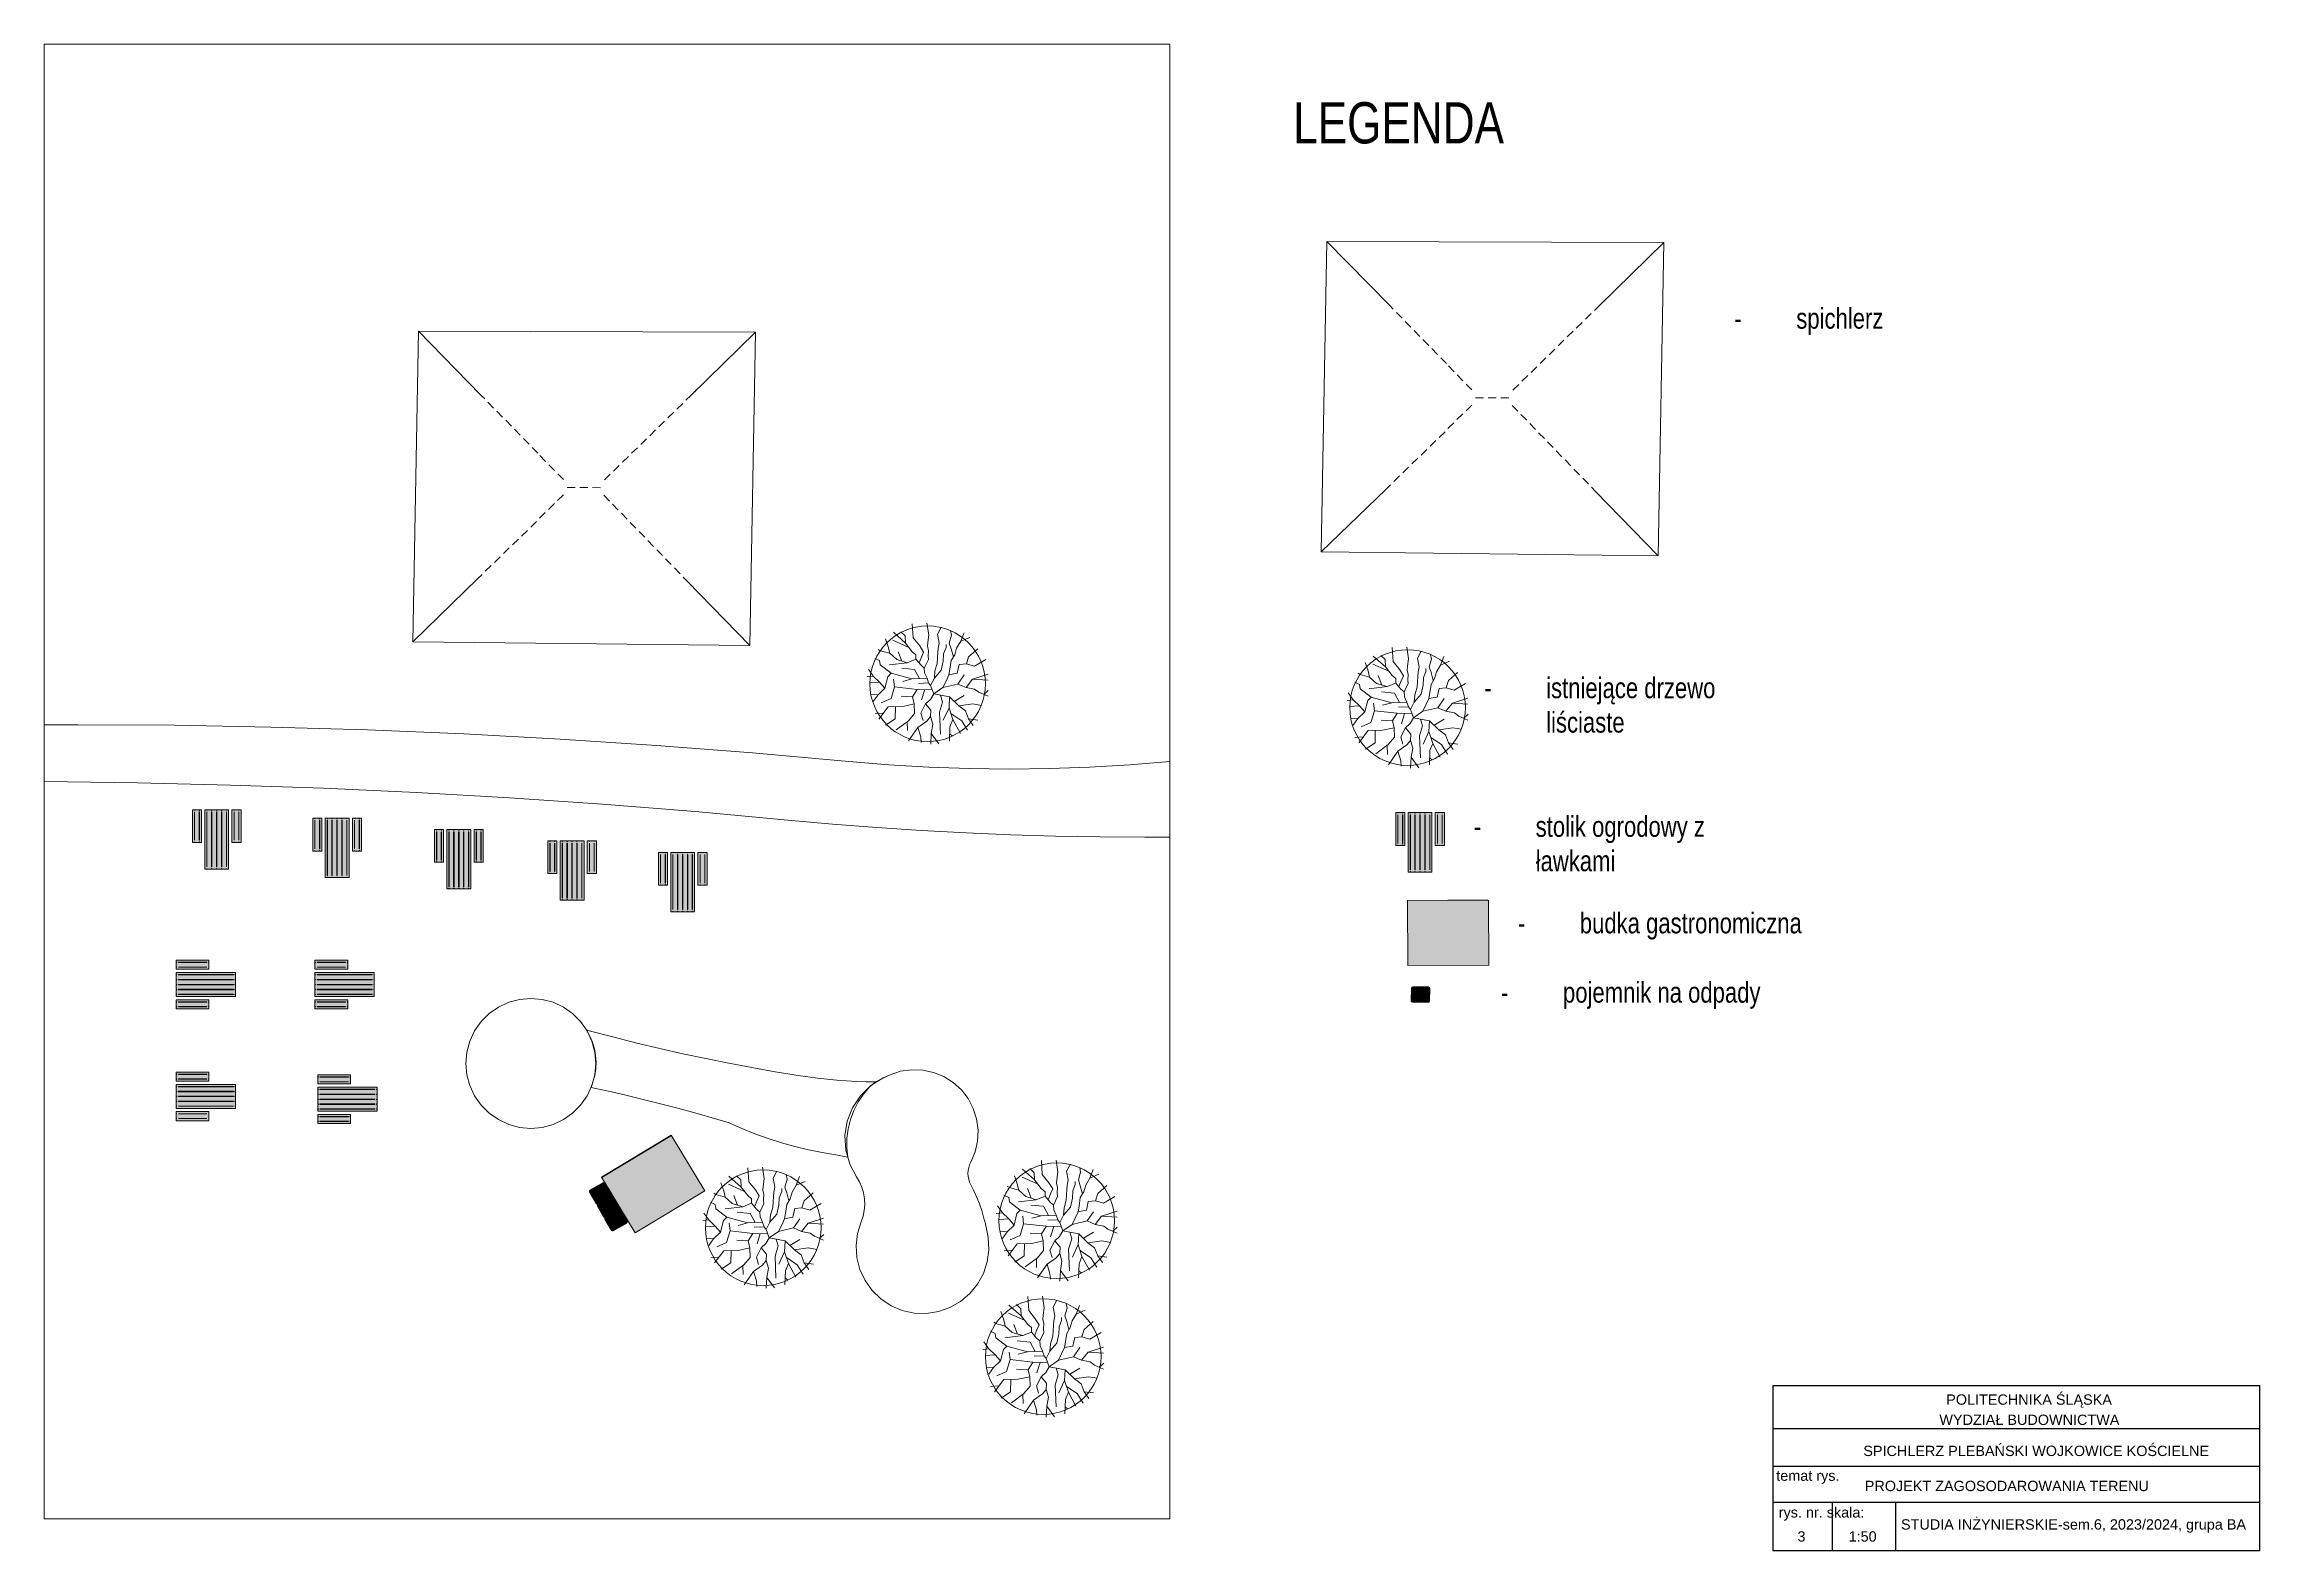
# Model space of a CAD drawing. Header units: millimetres. Extents: x 0 to 673989, y 0 to 383369.
# Drawn here: x 329202 to 356055, y 174675 to 192933 of the extents above; entities that cross this region are included whole.
import ezdxf

# ---------------------------------------------------------------- set-up
doc = ezdxf.new("R2010")
doc.units = ezdxf.units.MM
doc.header["$LTSCALE"] = 500
doc.layers.add('meble', color=5, linetype='Continuous', lineweight=80)
doc.layers.add('tabelka', color=3, linetype='Continuous', lineweight=15)
for name, color, linetype in [('PDF _320-W Umeblowanie', 7, 'Continuous'), ('Tekst', 1, 'Continuous'), ('teren', 2, 'Continuous')]:
    doc.layers.add(name, color=color, linetype=linetype)
doc.styles.add('CDMSTYLE', font='CDMSIMPL', dxfattribs={"width": 0.8, "bigfont": 'CDMBIGPL'})
doc.styles.add('PDF Arial', font='arial.ttf')

msp = doc.modelspace()

# ---------------------------------------------------------------- texts
at = {"layer": 'Tekst', "color": 1, "lineweight": 25, "attachment_point": 1, "style": 'CDMSTYLE'}
for s, width, gutter_width, insert, char_height in [('LEGENDA', 6849.36, 1.25, (344339, 192231), 500), ('\\pxi-3,l4,t4;-^Ispichlerz', 3776.6, 12.5, (349438, 189736), 250), ('\\pxi-3,l4,t4;-^Iistniejące drzewo liściaste', 3776.6, 12.5, (346406, 185257), 250), ('\\pxi-3,l4,t4;-^Istolik ogrodowy z ławkami', 3776.6, 12.5, (346279, 183577), 250), ('\\pxi-3,l4,t4;-^Ibudka gastronomiczna ', 3776.6, 12.5, (346814, 182407), 250), ('\\pxi-3,l4,t4;-^Ipojemnik na odpady', 3776.6, 12.5, (346610, 181567), 250)]:
    msp.add_mtext_dynamic_manual_height_columns(s, width=width, gutter_width=gutter_width, heights=[0], dxfattribs=dict(at, insert=insert, char_height=char_height))
at = {"layer": 'Tekst', "lineweight": 25, "attachment_point": 7, "style": 'PDF Arial'}
for s, insert, char_height in [('POLITECHNIKA ŚLĄSKA', (352255, 176407), 124.99), ('WYDZIAŁ BUDOWNICTWA', (352172, 176197), 124.99), ('SPICHLERZ PLEBAŃSKI WOJKOWICE KOŚCIELNE', (351250, 175820), 124.99), ('temat rys.', (350195, 175484), 125), ('PROJEKT ZAGOSODAROWANIA TERENU ', (351268, 175395), 124.99), ('rys. nr. skala:', (350225, 175039), 124.99), ('STUDIA INŻYNIERSKIE-sem.6, 2023/2024, grupa BA', (351707, 174893), 124.99), ('3', (350452, 174783), 125), ('1:50', (351072, 174783), 125)]:
    msp.add_mtext(s, dxfattribs=dict(at, insert=insert, char_height=char_height))

# ---------------------------------------------------------------- hatches: boundary and pattern name
at = {"layer": 'meble', "lineweight": 25, "true_color": 0xffffff, "transparency": 33554559}
for points in [[(348106, 189815), (348108, 189813), (348109, 189813), (348109, 189814), (348109, 189814)], [(337095, 188727), (337098, 188725), (337098, 188725), (337098, 188726), (337099, 188726)], [(345992, 181333), (345995, 181490), (345990, 181502), (345979, 181507), (345791, 181510), (345779, 181505), (345774, 181494), (345771, 181337), (345776, 181326), (345787, 181321), (345975, 181318), (345987, 181322)], [(345944, 181369), (345945, 181457), (345943, 181463), (345937, 181466), (345831, 181468), (345825, 181465), (345822, 181459), (345820, 181371), (345823, 181364), (345829, 181362), (345935, 181360), (345941, 181362)], [(336080, 178995), (336002, 179131), (335992, 179139), (335980, 179137), (335816, 179043), (335809, 179034), (335810, 179021), (335888, 178885), (335898, 178878), (335910, 178879), (336074, 178973), (336081, 178983)], [(336020, 179001), (335977, 179077), (335971, 179081), (335964, 179080), (335873, 179028), (335869, 179022), (335870, 179016), (335913, 178939), (335919, 178935), (335926, 178936), (336017, 178988), (336021, 178994)], [(336174, 178831), (336096, 178967), (336086, 178975), (336074, 178973), (335910, 178879), (335903, 178870), (335904, 178857), (335982, 178721), (335992, 178714), (336004, 178715), (336168, 178809), (336175, 178819)], [(336114, 178837), (336071, 178913), (336065, 178917), (336058, 178916), (335967, 178864), (335963, 178858), (335964, 178852), (336007, 178775), (336013, 178771), (336020, 178772), (336111, 178824), (336115, 178830)], [(336267, 178667), (336190, 178803), (336180, 178811), (336168, 178809), (336004, 178715), (335997, 178706), (335998, 178693), (336076, 178557), (336086, 178550), (336098, 178551), (336262, 178645), (336269, 178655)], [(336208, 178673), (336165, 178749), (336159, 178753), (336152, 178752), (336061, 178700), (336057, 178694), (336058, 178688), (336101, 178611), (336107, 178607), (336114, 178608), (336205, 178661), (336209, 178666)]]:
    msp.add_hatch(color=7, dxfattribs=at).paths.add_polyline_path(points)
h = msp.add_hatch(color=7, dxfattribs=at)
h.paths.add_polyline_path([(331107, 183656), (331082, 183656), (331082, 183648), (331079, 183648), (331079, 183656), (331024, 183656), (331024, 183648), (331022, 183648), (331022, 183656), (330997, 183656), (330997, 183258), (331022, 183258), (331022, 183266), (331024, 183266), (331024, 183258), (331079, 183258), (331079, 183266), (331082, 183266), (331082, 183258), (331107, 183258)], flags=0)
h.paths.add_polyline_path([(331079, 183630), (331082, 183630), (331082, 183285), (331079, 183285)], flags=0)
h.paths.add_polyline_path([(331022, 183630), (331024, 183630), (331024, 183285), (331022, 183285)], flags=0)
h = msp.add_hatch(color=7, dxfattribs=at)
h.paths.add_polyline_path([(331437, 183656), (331412, 183656), (331412, 183648), (331409, 183648), (331409, 183656), (331354, 183656), (331354, 183648), (331349, 183648), (331349, 183656), (331294, 183656), (331294, 183648), (331289, 183648), (331289, 183656), (331234, 183656), (331234, 183648), (331229, 183648), (331229, 183656), (331174, 183656), (331174, 183648), (331172, 183648), (331172, 183656), (331147, 183656), (331147, 182936), (331172, 182936), (331172, 182943), (331174, 182943), (331174, 182936), (331229, 182936), (331229, 182943), (331234, 182943), (331234, 182936), (331289, 182936), (331289, 182943), (331294, 182943), (331294, 182936), (331349, 182936), (331349, 182943), (331354, 182943), (331354, 182936), (331409, 182936), (331409, 182943), (331412, 182943), (331412, 182936), (331437, 182936)], flags=0)
h.paths.add_polyline_path([(331409, 183630), (331412, 183630), (331412, 182962), (331409, 182962)], flags=0)
h.paths.add_polyline_path([(331349, 183630), (331354, 183630), (331354, 182962), (331349, 182962)], flags=0)
h.paths.add_polyline_path([(331289, 183630), (331294, 183630), (331294, 182962), (331289, 182962)], flags=0)
h.paths.add_polyline_path([(331229, 183630), (331234, 183630), (331234, 182962), (331229, 182962)], flags=0)
h.paths.add_polyline_path([(331172, 183630), (331174, 183630), (331174, 182962), (331172, 182962)], flags=0)
h = msp.add_hatch(color=7, dxfattribs=at)
h.paths.add_polyline_path([(331477, 183656), (331477, 183258), (331502, 183258), (331502, 183266), (331504, 183266), (331504, 183258), (331559, 183258), (331559, 183266), (331562, 183266), (331562, 183258), (331587, 183258), (331587, 183656), (331562, 183656), (331562, 183648), (331559, 183648), (331559, 183656), (331504, 183656), (331504, 183648), (331502, 183648), (331502, 183656)], flags=0)
h.paths.add_polyline_path([(331504, 183630), (331504, 183285), (331502, 183285), (331502, 183630)], flags=0)
h.paths.add_polyline_path([(331562, 183630), (331562, 183285), (331559, 183285), (331559, 183630)], flags=0)
h = msp.add_hatch(color=7, dxfattribs=at)
h.paths.add_polyline_path([(332566, 183553), (332541, 183553), (332541, 183545), (332538, 183545), (332538, 183553), (332483, 183553), (332483, 183545), (332481, 183545), (332481, 183553), (332456, 183553), (332456, 183155), (332481, 183155), (332481, 183163), (332483, 183163), (332483, 183155), (332538, 183155), (332538, 183163), (332541, 183163), (332541, 183155), (332566, 183155)], flags=0)
h.paths.add_polyline_path([(332538, 183527), (332541, 183527), (332541, 183182), (332538, 183182)], flags=0)
h.paths.add_polyline_path([(332481, 183527), (332483, 183527), (332483, 183182), (332481, 183182)], flags=0)
h = msp.add_hatch(color=7, dxfattribs=at)
h.paths.add_polyline_path([(332896, 183553), (332871, 183553), (332871, 183545), (332868, 183545), (332868, 183553), (332813, 183553), (332813, 183545), (332808, 183545), (332808, 183553), (332753, 183553), (332753, 183545), (332748, 183545), (332748, 183553), (332693, 183553), (332693, 183545), (332688, 183545), (332688, 183553), (332633, 183553), (332633, 183545), (332631, 183545), (332631, 183553), (332606, 183553), (332606, 182833), (332631, 182833), (332631, 182840), (332633, 182840), (332633, 182833), (332688, 182833), (332688, 182840), (332693, 182840), (332693, 182833), (332748, 182833), (332748, 182840), (332753, 182840), (332753, 182833), (332808, 182833), (332808, 182840), (332813, 182840), (332813, 182833), (332868, 182833), (332868, 182840), (332871, 182840), (332871, 182833), (332896, 182833)], flags=0)
h.paths.add_polyline_path([(332868, 183527), (332871, 183527), (332871, 182859), (332868, 182859)], flags=0)
h.paths.add_polyline_path([(332808, 183527), (332813, 183527), (332813, 182859), (332808, 182859)], flags=0)
h.paths.add_polyline_path([(332748, 183527), (332753, 183527), (332753, 182859), (332748, 182859)], flags=0)
h.paths.add_polyline_path([(332688, 183527), (332693, 183527), (332693, 182859), (332688, 182859)], flags=0)
h.paths.add_polyline_path([(332631, 183527), (332633, 183527), (332633, 182859), (332631, 182859)], flags=0)
h = msp.add_hatch(color=7, dxfattribs=at)
h.paths.add_polyline_path([(332936, 183553), (332936, 183155), (332961, 183155), (332961, 183163), (332963, 183163), (332963, 183155), (333018, 183155), (333018, 183163), (333021, 183163), (333021, 183155), (333046, 183155), (333046, 183553), (333021, 183553), (333021, 183545), (333018, 183545), (333018, 183553), (332963, 183553), (332963, 183545), (332961, 183545), (332961, 183553)], flags=0)
h.paths.add_polyline_path([(332963, 183527), (332963, 183182), (332961, 183182), (332961, 183527)], flags=0)
h.paths.add_polyline_path([(333021, 183527), (333021, 183182), (333018, 183182), (333018, 183527)], flags=0)
h = msp.add_hatch(color=7, dxfattribs=at)
h.paths.add_polyline_path([(334042, 183416), (334017, 183416), (334017, 183408), (334014, 183408), (334014, 183416), (333959, 183416), (333959, 183408), (333957, 183408), (333957, 183416), (333932, 183416), (333932, 183018), (333957, 183018), (333957, 183026), (333959, 183026), (333959, 183018), (334014, 183018), (334014, 183026), (334017, 183026), (334017, 183018), (334042, 183018)], flags=0)
h.paths.add_polyline_path([(334014, 183389), (334017, 183389), (334017, 183044), (334014, 183044)], flags=0)
h.paths.add_polyline_path([(333957, 183389), (333959, 183389), (333959, 183044), (333957, 183044)], flags=0)
h = msp.add_hatch(color=7, dxfattribs=at)
h.paths.add_polyline_path([(334372, 183416), (334347, 183416), (334347, 183408), (334344, 183408), (334344, 183416), (334289, 183416), (334289, 183408), (334284, 183408), (334284, 183416), (334229, 183416), (334229, 183408), (334224, 183408), (334224, 183416), (334169, 183416), (334169, 183408), (334164, 183408), (334164, 183416), (334109, 183416), (334109, 183408), (334107, 183408), (334107, 183416), (334082, 183416), (334082, 182696), (334107, 182696), (334107, 182703), (334109, 182703), (334109, 182696), (334164, 182696), (334164, 182703), (334169, 182703), (334169, 182696), (334224, 182696), (334224, 182703), (334229, 182703), (334229, 182696), (334284, 182696), (334284, 182703), (334289, 182703), (334289, 182696), (334344, 182696), (334344, 182703), (334347, 182703), (334347, 182696), (334372, 182696)], flags=0)
h.paths.add_polyline_path([(334344, 183389), (334347, 183389), (334347, 182722), (334344, 182722)], flags=0)
h.paths.add_polyline_path([(334284, 183389), (334289, 183389), (334289, 182722), (334284, 182722)], flags=0)
h.paths.add_polyline_path([(334224, 183389), (334229, 183389), (334229, 182722), (334224, 182722)], flags=0)
h.paths.add_polyline_path([(334164, 183389), (334169, 183389), (334169, 182722), (334164, 182722)], flags=0)
h.paths.add_polyline_path([(334107, 183389), (334109, 183389), (334109, 182722), (334107, 182722)], flags=0)
h = msp.add_hatch(color=7, dxfattribs=at)
h.paths.add_polyline_path([(334412, 183416), (334412, 183018), (334437, 183018), (334437, 183026), (334439, 183026), (334439, 183018), (334494, 183018), (334494, 183026), (334497, 183026), (334497, 183018), (334522, 183018), (334522, 183416), (334497, 183416), (334497, 183408), (334494, 183408), (334494, 183416), (334439, 183416), (334439, 183408), (334437, 183408), (334437, 183416)], flags=0)
h.paths.add_polyline_path([(334439, 183389), (334439, 183044), (334437, 183044), (334437, 183389)], flags=0)
h.paths.add_polyline_path([(334497, 183389), (334497, 183044), (334494, 183044), (334494, 183389)], flags=0)
h = msp.add_hatch(color=7, dxfattribs=at)
h.paths.add_polyline_path([(345692, 183620), (345667, 183620), (345667, 183612), (345665, 183612), (345665, 183620), (345610, 183620), (345610, 183612), (345607, 183612), (345607, 183620), (345582, 183620), (345582, 183222), (345607, 183222), (345607, 183230), (345610, 183230), (345610, 183222), (345665, 183222), (345665, 183230), (345667, 183230), (345667, 183222), (345692, 183222)], flags=0)
h.paths.add_polyline_path([(345665, 183593), (345667, 183593), (345667, 183248), (345665, 183248)], flags=0)
h.paths.add_polyline_path([(345607, 183593), (345610, 183593), (345610, 183248), (345607, 183248)], flags=0)
h = msp.add_hatch(color=7, dxfattribs=at)
h.paths.add_polyline_path([(346022, 183620), (345997, 183620), (345997, 183612), (345995, 183612), (345995, 183620), (345940, 183620), (345940, 183612), (345935, 183612), (345935, 183620), (345880, 183620), (345880, 183612), (345875, 183612), (345875, 183620), (345820, 183620), (345820, 183612), (345815, 183612), (345815, 183620), (345760, 183620), (345760, 183612), (345757, 183612), (345757, 183620), (345732, 183620), (345732, 182900), (345757, 182900), (345757, 182907), (345760, 182907), (345760, 182900), (345815, 182900), (345815, 182907), (345820, 182907), (345820, 182900), (345875, 182900), (345875, 182907), (345880, 182907), (345880, 182900), (345935, 182900), (345935, 182907), (345940, 182907), (345940, 182900), (345995, 182900), (345995, 182907), (345997, 182907), (345997, 182900), (346022, 182900)], flags=0)
h.paths.add_polyline_path([(345995, 183593), (345997, 183593), (345997, 182926), (345995, 182926)], flags=0)
h.paths.add_polyline_path([(345935, 183593), (345940, 183593), (345940, 182926), (345935, 182926)], flags=0)
h.paths.add_polyline_path([(345875, 183593), (345880, 183593), (345880, 182926), (345875, 182926)], flags=0)
h.paths.add_polyline_path([(345815, 183593), (345820, 183593), (345820, 182926), (345815, 182926)], flags=0)
h.paths.add_polyline_path([(345757, 183593), (345760, 183593), (345760, 182926), (345757, 182926)], flags=0)
h = msp.add_hatch(color=7, dxfattribs=at)
h.paths.add_polyline_path([(346062, 183620), (346062, 183222), (346087, 183222), (346087, 183230), (346090, 183230), (346090, 183222), (346145, 183222), (346145, 183230), (346147, 183230), (346147, 183222), (346172, 183222), (346172, 183620), (346147, 183620), (346147, 183612), (346145, 183612), (346145, 183620), (346090, 183620), (346090, 183612), (346087, 183612), (346087, 183620)], flags=0)
h.paths.add_polyline_path([(346090, 183593), (346090, 183248), (346087, 183248), (346087, 183593)], flags=0)
h.paths.add_polyline_path([(346147, 183593), (346147, 183248), (346145, 183248), (346145, 183593)], flags=0)
h = msp.add_hatch(color=7, dxfattribs=at)
h.paths.add_polyline_path([(335414, 183278), (335389, 183278), (335389, 183271), (335387, 183271), (335387, 183278), (335332, 183278), (335332, 183271), (335329, 183271), (335329, 183278), (335304, 183278), (335304, 182881), (335329, 182881), (335329, 182888), (335332, 182888), (335332, 182881), (335387, 182881), (335387, 182888), (335389, 182888), (335389, 182881), (335414, 182881)], flags=0)
h.paths.add_polyline_path([(335387, 183252), (335389, 183252), (335389, 182907), (335387, 182907)], flags=0)
h.paths.add_polyline_path([(335329, 183252), (335332, 183252), (335332, 182907), (335329, 182907)], flags=0)
h = msp.add_hatch(color=7, dxfattribs=at)
h.paths.add_polyline_path([(335744, 183278), (335719, 183278), (335719, 183271), (335717, 183271), (335717, 183278), (335662, 183278), (335662, 183271), (335657, 183271), (335657, 183278), (335602, 183278), (335602, 183271), (335597, 183271), (335597, 183278), (335542, 183278), (335542, 183271), (335537, 183271), (335537, 183278), (335482, 183278), (335482, 183271), (335479, 183271), (335479, 183278), (335454, 183278), (335454, 182558), (335479, 182558), (335479, 182566), (335482, 182566), (335482, 182558), (335537, 182558), (335537, 182566), (335542, 182566), (335542, 182558), (335597, 182558), (335597, 182566), (335602, 182566), (335602, 182558), (335657, 182558), (335657, 182566), (335662, 182566), (335662, 182558), (335717, 182558), (335717, 182566), (335719, 182566), (335719, 182558), (335744, 182558)], flags=0)
h.paths.add_polyline_path([(335717, 183252), (335719, 183252), (335719, 182585), (335717, 182585)], flags=0)
h.paths.add_polyline_path([(335657, 183252), (335662, 183252), (335662, 182585), (335657, 182585)], flags=0)
h.paths.add_polyline_path([(335597, 183252), (335602, 183252), (335602, 182585), (335597, 182585)], flags=0)
h.paths.add_polyline_path([(335537, 183252), (335542, 183252), (335542, 182585), (335537, 182585)], flags=0)
h.paths.add_polyline_path([(335479, 183252), (335482, 183252), (335482, 182585), (335479, 182585)], flags=0)
h = msp.add_hatch(color=7, dxfattribs=at)
h.paths.add_polyline_path([(335784, 183278), (335784, 182881), (335809, 182881), (335809, 182888), (335812, 182888), (335812, 182881), (335867, 182881), (335867, 182888), (335869, 182888), (335869, 182881), (335894, 182881), (335894, 183278), (335869, 183278), (335869, 183271), (335867, 183271), (335867, 183278), (335812, 183278), (335812, 183271), (335809, 183271), (335809, 183278)], flags=0)
h.paths.add_polyline_path([(335812, 183252), (335812, 182907), (335809, 182907), (335809, 183252)], flags=0)
h.paths.add_polyline_path([(335869, 183252), (335869, 182907), (335867, 182907), (335867, 183252)], flags=0)
h = msp.add_hatch(color=7, dxfattribs=at)
h.paths.add_polyline_path([(336755, 183138), (336730, 183138), (336730, 183131), (336727, 183131), (336727, 183138), (336672, 183138), (336672, 183131), (336670, 183131), (336670, 183138), (336645, 183138), (336645, 182741), (336670, 182741), (336670, 182748), (336672, 182748), (336672, 182741), (336727, 182741), (336727, 182748), (336730, 182748), (336730, 182741), (336755, 182741)], flags=0)
h.paths.add_polyline_path([(336727, 183112), (336730, 183112), (336730, 182767), (336727, 182767)], flags=0)
h.paths.add_polyline_path([(336670, 183112), (336672, 183112), (336672, 182767), (336670, 182767)], flags=0)
h = msp.add_hatch(color=7, dxfattribs=at)
h.paths.add_polyline_path([(337085, 183138), (337060, 183138), (337060, 183131), (337057, 183131), (337057, 183138), (337002, 183138), (337002, 183131), (336997, 183131), (336997, 183138), (336942, 183138), (336942, 183131), (336937, 183131), (336937, 183138), (336882, 183138), (336882, 183131), (336877, 183131), (336877, 183138), (336822, 183138), (336822, 183131), (336820, 183131), (336820, 183138), (336795, 183138), (336795, 182418), (336820, 182418), (336820, 182426), (336822, 182426), (336822, 182418), (336877, 182418), (336877, 182426), (336882, 182426), (336882, 182418), (336937, 182418), (336937, 182426), (336942, 182426), (336942, 182418), (336997, 182418), (336997, 182426), (337002, 182426), (337002, 182418), (337057, 182418), (337057, 182426), (337060, 182426), (337060, 182418), (337085, 182418)], flags=0)
h.paths.add_polyline_path([(337057, 183112), (337060, 183112), (337060, 182445), (337057, 182445)], flags=0)
h.paths.add_polyline_path([(336997, 183112), (337002, 183112), (337002, 182445), (336997, 182445)], flags=0)
h.paths.add_polyline_path([(336937, 183112), (336942, 183112), (336942, 182445), (336937, 182445)], flags=0)
h.paths.add_polyline_path([(336877, 183112), (336882, 183112), (336882, 182445), (336877, 182445)], flags=0)
h.paths.add_polyline_path([(336820, 183112), (336822, 183112), (336822, 182445), (336820, 182445)], flags=0)
h = msp.add_hatch(color=7, dxfattribs=at)
h.paths.add_polyline_path([(337125, 183138), (337125, 182741), (337150, 182741), (337150, 182748), (337152, 182748), (337152, 182741), (337207, 182741), (337207, 182748), (337210, 182748), (337210, 182741), (337235, 182741), (337235, 183138), (337210, 183138), (337210, 183131), (337207, 183131), (337207, 183138), (337152, 183138), (337152, 183131), (337150, 183131), (337150, 183138)], flags=0)
h.paths.add_polyline_path([(337152, 183112), (337152, 182767), (337150, 182767), (337150, 183112)], flags=0)
h.paths.add_polyline_path([(337210, 183112), (337210, 182767), (337207, 182767), (337207, 183112)], flags=0)
h = msp.add_hatch(color=7, dxfattribs=at)
h.paths.add_polyline_path([(330801, 181722), (331198, 181722), (331198, 181747), (331191, 181747), (331191, 181749), (331198, 181749), (331198, 181804), (331191, 181804), (331191, 181807), (331198, 181807), (331198, 181832), (330801, 181832), (330801, 181807), (330808, 181807), (330808, 181804), (330801, 181804), (330801, 181749), (330808, 181749), (330808, 181747), (330801, 181747)], flags=0)
h.paths.add_polyline_path([(330827, 181749), (331172, 181749), (331172, 181747), (330827, 181747)], flags=0)
h.paths.add_polyline_path([(330827, 181807), (331172, 181807), (331172, 181804), (330827, 181804)], flags=0)
h = msp.add_hatch(color=7, dxfattribs=at)
h.paths.add_polyline_path([(332482, 181722), (332880, 181722), (332880, 181747), (332872, 181747), (332872, 181749), (332880, 181749), (332880, 181804), (332872, 181804), (332872, 181807), (332880, 181807), (332880, 181832), (332482, 181832), (332482, 181807), (332490, 181807), (332490, 181804), (332482, 181804), (332482, 181749), (332490, 181749), (332490, 181747), (332482, 181747)], flags=0)
h.paths.add_polyline_path([(332509, 181749), (332854, 181749), (332854, 181747), (332509, 181747)], flags=0)
h.paths.add_polyline_path([(332509, 181807), (332854, 181807), (332854, 181804), (332509, 181804)], flags=0)
h = msp.add_hatch(color=7, dxfattribs=at)
h.paths.add_polyline_path([(330801, 181682), (330801, 181657), (330808, 181657), (330808, 181654), (330801, 181654), (330801, 181599), (330808, 181599), (330808, 181594), (330801, 181594), (330801, 181539), (330808, 181539), (330808, 181534), (330801, 181534), (330801, 181479), (330808, 181479), (330808, 181474), (330801, 181474), (330801, 181419), (330808, 181419), (330808, 181417), (330801, 181417), (330801, 181392), (331521, 181392), (331521, 181417), (331513, 181417), (331513, 181419), (331521, 181419), (331521, 181474), (331513, 181474), (331513, 181479), (331521, 181479), (331521, 181534), (331513, 181534), (331513, 181539), (331521, 181539), (331521, 181594), (331513, 181594), (331513, 181599), (331521, 181599), (331521, 181654), (331513, 181654), (331513, 181657), (331521, 181657), (331521, 181682)], flags=0)
h.paths.add_polyline_path([(330827, 181654), (330827, 181657), (331494, 181657), (331494, 181654)], flags=0)
h.paths.add_polyline_path([(330827, 181594), (330827, 181599), (331494, 181599), (331494, 181594)], flags=0)
h.paths.add_polyline_path([(330827, 181534), (330827, 181539), (331494, 181539), (331494, 181534)], flags=0)
h.paths.add_polyline_path([(330827, 181474), (330827, 181479), (331494, 181479), (331494, 181474)], flags=0)
h.paths.add_polyline_path([(330827, 181417), (330827, 181419), (331494, 181419), (331494, 181417)], flags=0)
h = msp.add_hatch(color=7, dxfattribs=at)
h.paths.add_polyline_path([(332482, 181682), (332482, 181657), (332490, 181657), (332490, 181654), (332482, 181654), (332482, 181599), (332490, 181599), (332490, 181594), (332482, 181594), (332482, 181539), (332490, 181539), (332490, 181534), (332482, 181534), (332482, 181479), (332490, 181479), (332490, 181474), (332482, 181474), (332482, 181419), (332490, 181419), (332490, 181417), (332482, 181417), (332482, 181392), (333202, 181392), (333202, 181417), (333195, 181417), (333195, 181419), (333202, 181419), (333202, 181474), (333195, 181474), (333195, 181479), (333202, 181479), (333202, 181534), (333195, 181534), (333195, 181539), (333202, 181539), (333202, 181594), (333195, 181594), (333195, 181599), (333202, 181599), (333202, 181654), (333195, 181654), (333195, 181657), (333202, 181657), (333202, 181682)], flags=0)
h.paths.add_polyline_path([(332509, 181654), (332509, 181657), (333176, 181657), (333176, 181654)], flags=0)
h.paths.add_polyline_path([(332509, 181594), (332509, 181599), (333176, 181599), (333176, 181594)], flags=0)
h.paths.add_polyline_path([(332509, 181534), (332509, 181539), (333176, 181539), (333176, 181534)], flags=0)
h.paths.add_polyline_path([(332509, 181474), (332509, 181479), (333176, 181479), (333176, 181474)], flags=0)
h.paths.add_polyline_path([(332509, 181417), (332509, 181419), (333176, 181419), (333176, 181417)], flags=0)
h = msp.add_hatch(color=7, dxfattribs=at)
h.paths.add_polyline_path([(330801, 181352), (330801, 181327), (330808, 181327), (330808, 181324), (330801, 181324), (330801, 181269), (330808, 181269), (330808, 181267), (330801, 181267), (330801, 181242), (331198, 181242), (331198, 181267), (331191, 181267), (331191, 181269), (331198, 181269), (331198, 181324), (331191, 181324), (331191, 181327), (331198, 181327), (331198, 181352)], flags=0)
h.paths.add_polyline_path([(330827, 181324), (330827, 181327), (331172, 181327), (331172, 181324)], flags=0)
h.paths.add_polyline_path([(330827, 181267), (330827, 181269), (331172, 181269), (331172, 181267)], flags=0)
h = msp.add_hatch(color=7, dxfattribs=at)
h.paths.add_polyline_path([(332482, 181352), (332482, 181327), (332490, 181327), (332490, 181324), (332482, 181324), (332482, 181269), (332490, 181269), (332490, 181267), (332482, 181267), (332482, 181242), (332880, 181242), (332880, 181267), (332872, 181267), (332872, 181269), (332880, 181269), (332880, 181324), (332872, 181324), (332872, 181327), (332880, 181327), (332880, 181352)], flags=0)
h.paths.add_polyline_path([(332509, 181324), (332509, 181327), (332854, 181327), (332854, 181324)], flags=0)
h.paths.add_polyline_path([(332509, 181267), (332509, 181269), (332854, 181269), (332854, 181267)], flags=0)
h = msp.add_hatch(color=7, dxfattribs=at)
h.paths.add_polyline_path([(330801, 180366), (331198, 180366), (331198, 180391), (331191, 180391), (331191, 180393), (331198, 180393), (331198, 180448), (331191, 180448), (331191, 180451), (331198, 180451), (331198, 180476), (330801, 180476), (330801, 180451), (330808, 180451), (330808, 180448), (330801, 180448), (330801, 180393), (330808, 180393), (330808, 180391), (330801, 180391)], flags=0)
h.paths.add_polyline_path([(330827, 180393), (331172, 180393), (331172, 180391), (330827, 180391)], flags=0)
h.paths.add_polyline_path([(330827, 180451), (331172, 180451), (331172, 180448), (330827, 180448)], flags=0)
h = msp.add_hatch(color=7, dxfattribs=at)
h.paths.add_polyline_path([(330801, 180326), (330801, 180301), (330808, 180301), (330808, 180298), (330801, 180298), (330801, 180243), (330808, 180243), (330808, 180238), (330801, 180238), (330801, 180183), (330808, 180183), (330808, 180178), (330801, 180178), (330801, 180123), (330808, 180123), (330808, 180118), (330801, 180118), (330801, 180063), (330808, 180063), (330808, 180061), (330801, 180061), (330801, 180036), (331521, 180036), (331521, 180061), (331513, 180061), (331513, 180063), (331521, 180063), (331521, 180118), (331513, 180118), (331513, 180123), (331521, 180123), (331521, 180178), (331513, 180178), (331513, 180183), (331521, 180183), (331521, 180238), (331513, 180238), (331513, 180243), (331521, 180243), (331521, 180298), (331513, 180298), (331513, 180301), (331521, 180301), (331521, 180326)], flags=0)
h.paths.add_polyline_path([(330827, 180298), (330827, 180301), (331494, 180301), (331494, 180298)], flags=0)
h.paths.add_polyline_path([(330827, 180238), (330827, 180243), (331494, 180243), (331494, 180238)], flags=0)
h.paths.add_polyline_path([(330827, 180178), (330827, 180183), (331494, 180183), (331494, 180178)], flags=0)
h.paths.add_polyline_path([(330827, 180118), (330827, 180123), (331494, 180123), (331494, 180118)], flags=0)
h.paths.add_polyline_path([(330827, 180061), (330827, 180063), (331494, 180063), (331494, 180061)], flags=0)
h = msp.add_hatch(color=7, dxfattribs=at)
h.paths.add_polyline_path([(332517, 180332), (332914, 180332), (332914, 180357), (332907, 180357), (332907, 180359), (332914, 180359), (332914, 180414), (332907, 180414), (332907, 180417), (332914, 180417), (332914, 180442), (332517, 180442), (332517, 180417), (332524, 180417), (332524, 180414), (332517, 180414), (332517, 180359), (332524, 180359), (332524, 180357), (332517, 180357)], flags=0)
h.paths.add_polyline_path([(332543, 180359), (332888, 180359), (332888, 180357), (332543, 180357)], flags=0)
h.paths.add_polyline_path([(332543, 180417), (332888, 180417), (332888, 180414), (332543, 180414)], flags=0)
h = msp.add_hatch(color=7, dxfattribs=at)
h.paths.add_polyline_path([(332517, 180292), (332517, 180267), (332524, 180267), (332524, 180264), (332517, 180264), (332517, 180209), (332524, 180209), (332524, 180204), (332517, 180204), (332517, 180149), (332524, 180149), (332524, 180144), (332517, 180144), (332517, 180089), (332524, 180089), (332524, 180084), (332517, 180084), (332517, 180029), (332524, 180029), (332524, 180027), (332517, 180027), (332517, 180002), (333237, 180002), (333237, 180027), (333229, 180027), (333229, 180029), (333237, 180029), (333237, 180084), (333229, 180084), (333229, 180089), (333237, 180089), (333237, 180144), (333229, 180144), (333229, 180149), (333237, 180149), (333237, 180204), (333229, 180204), (333229, 180209), (333237, 180209), (333237, 180264), (333229, 180264), (333229, 180267), (333237, 180267), (333237, 180292)], flags=0)
h.paths.add_polyline_path([(332543, 180264), (332543, 180267), (333210, 180267), (333210, 180264)], flags=0)
h.paths.add_polyline_path([(332543, 180204), (332543, 180209), (333210, 180209), (333210, 180204)], flags=0)
h.paths.add_polyline_path([(332543, 180144), (332543, 180149), (333210, 180149), (333210, 180144)], flags=0)
h.paths.add_polyline_path([(332543, 180084), (332543, 180089), (333210, 180089), (333210, 180084)], flags=0)
h.paths.add_polyline_path([(332543, 180027), (332543, 180029), (333210, 180029), (333210, 180027)], flags=0)
h = msp.add_hatch(color=7, dxfattribs=at)
h.paths.add_polyline_path([(330801, 179996), (330801, 179971), (330808, 179971), (330808, 179968), (330801, 179968), (330801, 179913), (330808, 179913), (330808, 179911), (330801, 179911), (330801, 179886), (331198, 179886), (331198, 179911), (331191, 179911), (331191, 179913), (331198, 179913), (331198, 179968), (331191, 179968), (331191, 179971), (331198, 179971), (331198, 179996)], flags=0)
h.paths.add_polyline_path([(330827, 179968), (330827, 179971), (331172, 179971), (331172, 179968)], flags=0)
h.paths.add_polyline_path([(330827, 179911), (330827, 179913), (331172, 179913), (331172, 179911)], flags=0)
h = msp.add_hatch(color=7, dxfattribs=at)
h.paths.add_polyline_path([(332517, 179962), (332517, 179937), (332524, 179937), (332524, 179934), (332517, 179934), (332517, 179879), (332524, 179879), (332524, 179877), (332517, 179877), (332517, 179852), (332914, 179852), (332914, 179877), (332907, 179877), (332907, 179879), (332914, 179879), (332914, 179934), (332907, 179934), (332907, 179937), (332914, 179937), (332914, 179962)], flags=0)
h.paths.add_polyline_path([(332543, 179934), (332543, 179937), (332888, 179937), (332888, 179934)], flags=0)
h.paths.add_polyline_path([(332543, 179877), (332543, 179879), (332888, 179879), (332888, 179877)], flags=0)

# ---------------------------------------------------------------- linework, layer by layer
at = {"layer": 'meble', "lineweight": 9}
for points in [[(344679, 186780), (344749, 190543)], [(347990, 189707), (348047, 189763), (348833, 190532), (344749, 190543), (345506, 189769), (345552, 189722)], [(348833, 190532), (348763, 186734)], [(345659, 189612), (345591, 189683)], [(347881, 189600), (347951, 189669)], [(348106, 189815), (348109, 189814)], [(333669, 185692), (333738, 189455)], [(336980, 188619), (337037, 188675), (337822, 189444), (333738, 189455), (334495, 188681), (334541, 188634)], [(337822, 189444), (337752, 185646)], [(345767, 189503), (345698, 189573)], [(345874, 189393), (345805, 189463)], [(345982, 189283), (345913, 189354)], [(347552, 189277), (347622, 189346)], [(347661, 189385), (347732, 189454)], [(347771, 189492), (347841, 189561)], [(346089, 189174), (346020, 189244)], [(346197, 189064), (346128, 189134)], [(347332, 189063), (347403, 189131)], [(347442, 189170), (347512, 189239)], [(346290, 188964), (346221, 189035)], [(346397, 188855), (346329, 188925)], [(346505, 188745), (346436, 188815)], [(347003, 188740), (347073, 188809)], [(347113, 188848), (347183, 188917)], [(347223, 188955), (347293, 189024)], [(334649, 188524), (334580, 188595)], [(336870, 188512), (336940, 188581)], [(337095, 188727), (337099, 188726)], [(346506, 188560), (346435, 188491)], [(346648, 188649), (346550, 188649)], [(346802, 188647), (346703, 188648)], [(346955, 188646), (346857, 188647)], [(347063, 188485), (346994, 188556)], [(334756, 188415), (334687, 188485)], [(334864, 188305), (334795, 188375)], [(334971, 188195), (334902, 188266)], [(336541, 188189), (336611, 188258)], [(336651, 188297), (336721, 188366)], [(336760, 188404), (336831, 188473)], [(346180, 188236), (346109, 188168)], [(346286, 188346), (346215, 188278)], [(346396, 188453), (346325, 188384)], [(347170, 188375), (347101, 188446)], [(347277, 188265), (347208, 188336)], [(335078, 188086), (335009, 188156)], [(335186, 187976), (335117, 188046)], [(336321, 187975), (336392, 188043)], [(336431, 188082), (336501, 188151)], [(345959, 188023), (345889, 187954)], [(346069, 188129), (345999, 188061)], [(347384, 188155), (347315, 188225)], [(347491, 188045), (347422, 188115)], [(347598, 187934), (347529, 188005)], [(335279, 187876), (335210, 187947)], [(335387, 187767), (335318, 187837)], [(335494, 187657), (335425, 187727)], [(335992, 187652), (336063, 187721)], [(336102, 187760), (336172, 187829)], [(336212, 187867), (336282, 187936)], [(345629, 187702), (345558, 187633)], [(345739, 187809), (345668, 187740)], [(345849, 187916), (345779, 187847)], [(347705, 187824), (347636, 187895)], [(347674, 187874), (347674, 187874)], [(347812, 187714), (347743, 187785)], [(335495, 187472), (335424, 187403)], [(335637, 187561), (335539, 187561)], [(335791, 187559), (335693, 187560)], [(335944, 187558), (335846, 187559)], [(336052, 187397), (335984, 187468)], [(345519, 187595), (345465, 187542), (344679, 186780), (348763, 186734), (348006, 187514), (347957, 187564)], [(347919, 187604), (347850, 187675)], [(335275, 187258), (335204, 187190)], [(335385, 187365), (335314, 187296)], [(336159, 187287), (336091, 187358)], [(336266, 187177), (336197, 187248)], [(334949, 186935), (334878, 186866)], [(335059, 187041), (334988, 186973)], [(335169, 187148), (335098, 187080)], [(336373, 187067), (336304, 187137)], [(336480, 186957), (336411, 187027)], [(336587, 186846), (336518, 186917)], [(334728, 186721), (334658, 186652)], [(334838, 186828), (334768, 186759)], [(336694, 186736), (336625, 186807)], [(336664, 186786), (336664, 186786)], [(336801, 186626), (336732, 186697)], [(334508, 186507), (334454, 186454), (333669, 185692), (337752, 185646), (336995, 186426), (336946, 186476)], [(334618, 186614), (334547, 186545)], [(336908, 186516), (336839, 186587)], [(339723, 185909), (339733, 185740), (339814, 185641), (339860, 185567), (339833, 185506), (339805, 185435)], [(339900, 185915), (339922, 185775), (339910, 185683), (339906, 185637), (339918, 185583), (339914, 185518), (339918, 185475), (339868, 185372)], [(340074, 185867), (340029, 185783), (340048, 185675), (340037, 185614), (340033, 185560), (340029, 185495), (340025, 185429), (339998, 185337), (339991, 185249)], [(340188, 185826), (340198, 185771), (340171, 185675), (340194, 185606), (340222, 185509)], [(339768, 185479), (339661, 185437), (339534, 185475), (339450, 185552), (339334, 185583), (339310, 185599)], [(339450, 185552), (339431, 185629), (339398, 185727)], [(339681, 185623), (339488, 185710)], [(339641, 185675), (339494, 185807)], [(339598, 185456), (339553, 185571)], [(339584, 185812), (339637, 185763), (339641, 185675), (339722, 185571), (339768, 185533), (339768, 185479), (339829, 185406), (339868, 185372), (339872, 185314), (339902, 185249), (339921, 185192), (339945, 185160), (339991, 185249), (340075, 185345), (340098, 185456), (340102, 185544), (340133, 185621), (340133, 185656)], [(339945, 185160), (339983, 185060), (340094, 185137), (340133, 185214), (340167, 185291), (340179, 185360), (340194, 185464), (340237, 185533), (340260, 185614), (340310, 185698), (340419, 185744)], [(340310, 185698), (340350, 185801)], [(340380, 185422), (340406, 185510), (340516, 185607)], [(345539, 185621), (345550, 185451), (345631, 185352), (345677, 185279), (345650, 185217), (345621, 185147)], [(345716, 185626), (345738, 185486), (345727, 185394), (345723, 185348), (345734, 185294), (345730, 185229), (345734, 185186), (345684, 185083)], [(345891, 185578), (345846, 185494), (345865, 185386), (345853, 185325), (345850, 185271), (345846, 185206), (345842, 185140), (345815, 185048), (345807, 184960)], [(339250, 185275), (339192, 185360)], [(339719, 185241), (339467, 185310), (339334, 185410), (339327, 185464), (339269, 185490)], [(339467, 185310), (339427, 185268), (339392, 185130), (339308, 185049)], [(339661, 185437), (339446, 185410)], [(339811, 185245), (339749, 185356), (339596, 185372)], [(340167, 185291), (340268, 185310), (340291, 185414), (340380, 185422), (340476, 185395), (340613, 185476)], [(340276, 185179), (340353, 185291)], [(340453, 185237), (340642, 185298)], [(345584, 185190), (345478, 185148), (345351, 185186), (345266, 185263), (345151, 185294), (345127, 185310)], [(345266, 185263), (345247, 185340), (345214, 185438)], [(345498, 185334), (345305, 185421)], [(345458, 185386), (345310, 185518)], [(345414, 185167), (345370, 185282)], [(345401, 185523), (345454, 185475), (345458, 185386), (345538, 185282), (345584, 185244), (345584, 185190), (345646, 185117), (345684, 185083), (345688, 185025), (345719, 184960), (345737, 184903), (345761, 184871), (345807, 184960), (345892, 185056), (345915, 185167), (345919, 185256), (345949, 185332), (345949, 185367)], [(345761, 184871), (345800, 184771), (345911, 184848), (345949, 184925), (345984, 185002), (345996, 185071), (346011, 185175), (346053, 185244), (346076, 185325), (346126, 185409), (346235, 185455)], [(346004, 185537), (346015, 185482), (345988, 185386), (346011, 185317), (346038, 185220)], [(346126, 185409), (346166, 185512)], [(346196, 185133), (346223, 185221), (346332, 185318)], [(339392, 185130), (339327, 185202), (339250, 185275), (339176, 185269)], [(339327, 185202), (339207, 185194)], [(339250, 184968), (339308, 185049), (339220, 185056)], [(339746, 184937), (339726, 185022), (339784, 185114), (339507, 185145), (339465, 185003), (339346, 184949)], [(339507, 185145), (339496, 185237)], [(339726, 185022), (339588, 185030)], [(339902, 185249), (339719, 185241), (339607, 185210)], [(339964, 185110), (339784, 185114)], [(340561, 184919), (340456, 184937), (340287, 184914), (340176, 185022), (339983, 185060), (339942, 184991), (339884, 184937), (339949, 184861), (339945, 184784), (339899, 184730), (339792, 184653), (339826, 184538), (339832, 184471)], [(339921, 185192), (339799, 185187)], [(339874, 185112), (339834, 184987)], [(340066, 185044), (340091, 184960), (340053, 184837), (340065, 184572)], [(340094, 185137), (340276, 185179), (340376, 185137)], [(340176, 185022), (340168, 184891), (340214, 184749), (340180, 184661), (340173, 184488)], [(340232, 184968), (340353, 185041)], [(340642, 185031), (340529, 185080), (340479, 185118), (340376, 185137), (340453, 185237), (340642, 185224)], [(340590, 185053), (340642, 185102)], [(345067, 184987), (345008, 185071)], [(345535, 184952), (345284, 185021), (345151, 185121), (345143, 185175), (345086, 185201)], [(345284, 185021), (345243, 184979), (345209, 184841), (345124, 184760)], [(345478, 185148), (345262, 185121)], [(345627, 184956), (345566, 185067), (345412, 185083)], [(345984, 185002), (346085, 185021), (346108, 185125), (346196, 185133), (346292, 185106), (346430, 185187)], [(339373, 184827), (339273, 184818)], [(339527, 184622), (339676, 184734), (339749, 184822), (339746, 184937), (339607, 184907), (339431, 184903), (339319, 184755)], [(339519, 184905), (339515, 184757), (339400, 184680)], [(339884, 184937), (339826, 184826), (339853, 184738)], [(339945, 184784), (339972, 184691), (339953, 184580), (340046, 184454)], [(340168, 184891), (340099, 184741)], [(340393, 184618), (340322, 184734), (340191, 184820)], [(340214, 184749), (340306, 184581)], [(340287, 184914), (340368, 184853), (340406, 184757), (340462, 184675)], [(340406, 184757), (340518, 184741)], [(345209, 184841), (345143, 184914), (345067, 184987), (344993, 184980)], [(345143, 184914), (345024, 184905)], [(345066, 184679), (345124, 184760), (345036, 184767)], [(345562, 184648), (345543, 184733), (345601, 184825), (345324, 184856), (345282, 184714), (345163, 184660)], [(345324, 184856), (345312, 184948)], [(345719, 184960), (345535, 184952), (345424, 184921)], [(345780, 184821), (345601, 184825)], [(346378, 184631), (346273, 184648), (346104, 184625), (345993, 184733), (345800, 184771), (345758, 184702), (345700, 184648), (345766, 184572), (345762, 184495), (345716, 184441), (345608, 184364), (345643, 184249), (345649, 184182)], [(345737, 184903), (345616, 184898)], [(345690, 184823), (345651, 184698)], [(345882, 184755), (345908, 184672), (345870, 184549), (345881, 184283)], [(345911, 184848), (346092, 184891), (346192, 184848)], [(346048, 184679), (346169, 184752)], [(346092, 184891), (346169, 185002)], [(346458, 184742), (346346, 184791), (346296, 184829), (346192, 184848), (346269, 184948), (346458, 184935)], [(346269, 184948), (346458, 185009)], [(346407, 184765), (346459, 184813)], [(339662, 184723), (339665, 184615)], [(339792, 184653), (339677, 184490)], [(339953, 184580), (339946, 184449)], [(340178, 184575), (340206, 184549)], [(345190, 184538), (345089, 184529)], [(345343, 184333), (345493, 184445), (345566, 184533), (345562, 184648), (345424, 184618), (345247, 184614), (345136, 184466)], [(345335, 184616), (345332, 184468), (345217, 184391)], [(345543, 184733), (345405, 184741)], [(345700, 184648), (345643, 184537), (345670, 184449)], [(345762, 184495), (345789, 184403), (345770, 184291), (345863, 184165)], [(345985, 184602), (345916, 184452)], [(345993, 184733), (345985, 184602), (346031, 184460), (345996, 184372), (345990, 184199)], [(346210, 184329), (346139, 184445), (346008, 184531)], [(346104, 184625), (346185, 184564), (346223, 184468), (346278, 184386)], [(345478, 184434), (345481, 184326)], [(345608, 184364), (345494, 184201)], [(345770, 184291), (345762, 184160)], [(345994, 184286), (346022, 184260)], [(346031, 184460), (346123, 184292)], [(346223, 184468), (346334, 184452)], [(346700, 182562), (345724, 182554)], [(336804, 179705), (335962, 179196)], [(341288, 179402), (341298, 179233), (341379, 179133), (341425, 179060), (341398, 178998), (341370, 178928)], [(341465, 179407), (341487, 179267), (341475, 179175), (341471, 179129), (341483, 179075), (341479, 179010), (341483, 178968), (341433, 178864)], [(337456, 178959), (337437, 179036), (337404, 179134)], [(337688, 179030), (337495, 179117)], [(337648, 179082), (337500, 179214)], [(337591, 179219), (337644, 179171), (337648, 179082), (337728, 178978), (337774, 178940), (337774, 178886), (337836, 178813), (337874, 178779), (337878, 178721), (337909, 178656), (337927, 178599), (337951, 178567), (337997, 178656), (338082, 178752), (338105, 178863), (338109, 178952), (338140, 179028), (338140, 179063)], [(337729, 179317), (337740, 179147), (337821, 179048), (337867, 178975), (337840, 178913), (337811, 178843)], [(337906, 179322), (337928, 179182), (337917, 179090), (337913, 179044), (337924, 178990), (337921, 178925), (337924, 178882), (337874, 178779)], [(337951, 178567), (337990, 178467), (338101, 178544), (338140, 178621), (338174, 178698), (338186, 178767), (338201, 178871), (338243, 178940), (338266, 179021), (338316, 179105), (338425, 179151)], [(338081, 179274), (338036, 179190), (338055, 179082), (338043, 179021), (338040, 178967), (338036, 178902), (338032, 178836), (338005, 178744), (337997, 178656)], [(338194, 179233), (338205, 179178), (338178, 179082), (338201, 179013), (338228, 178916)], [(338316, 179105), (338356, 179208)], [(341015, 179045), (340996, 179121), (340963, 179220)], [(341247, 179116), (341053, 179202)], [(341206, 179168), (341059, 179299)], [(341149, 179305), (341202, 179256), (341206, 179168), (341287, 179064), (341333, 179025), (341333, 178972), (341394, 178899), (341433, 178864), (341437, 178806), (341467, 178741), (341486, 178685), (341510, 178653), (341556, 178741), (341640, 178837), (341663, 178949), (341667, 179037), (341698, 179114), (341698, 179148)], [(341510, 178653), (341548, 178553), (341660, 178630), (341698, 178706), (341733, 178783), (341744, 178852), (341759, 178956), (341802, 179025), (341825, 179106), (341875, 179191), (341984, 179237)], [(341639, 179360), (341594, 179275), (341613, 179168), (341602, 179106), (341598, 179052), (341594, 178987), (341590, 178922), (341564, 178829), (341556, 178741)], [(341753, 179319), (341763, 179264), (341736, 179168), (341759, 179098), (341787, 179001)], [(341875, 179191), (341915, 179294)], [(337725, 178648), (337474, 178717), (337341, 178817), (337333, 178871), (337276, 178897)], [(337774, 178886), (337668, 178844), (337541, 178882), (337456, 178959), (337341, 178990), (337317, 179006)], [(337668, 178844), (337453, 178817)], [(337604, 178863), (337560, 178978)], [(338174, 178698), (338275, 178717), (338298, 178821), (338386, 178829), (338482, 178802), (338620, 178883)], [(338386, 178829), (338413, 178917), (338522, 179014)], [(340815, 178768), (340757, 178853)], [(341284, 178733), (341032, 178803), (340900, 178902), (340892, 178956), (340834, 178983)], [(341333, 178972), (341226, 178929), (341099, 178968), (341015, 179045), (340900, 179075), (340875, 179092)], [(341226, 178929), (341011, 178902)], [(341163, 178949), (341119, 179064)], [(341376, 178737), (341315, 178849), (341161, 178864)], [(341733, 178783), (341833, 178803), (341856, 178906), (341945, 178914), (342041, 178887), (342178, 178968)], [(341945, 178914), (341972, 179002), (342081, 179100)], [(337399, 178537), (337333, 178610), (337257, 178683), (337183, 178676)], [(337257, 178683), (337198, 178767)], [(337333, 178610), (337214, 178601)], [(337474, 178717), (337433, 178675), (337399, 178537), (337314, 178456)], [(337514, 178552), (337502, 178644)], [(337817, 178652), (337756, 178763), (337602, 178779)], [(337909, 178656), (337725, 178648), (337614, 178617)], [(337927, 178599), (337806, 178594)], [(338101, 178544), (338282, 178586), (338382, 178544)], [(338282, 178586), (338359, 178698)], [(338648, 178438), (338536, 178487), (338486, 178525), (338382, 178544), (338459, 178644), (338648, 178631)], [(338459, 178644), (338648, 178705)], [(340957, 178622), (340892, 178695), (340815, 178768), (340741, 178761)], [(340892, 178695), (340772, 178687)], [(341032, 178803), (340992, 178760), (340957, 178622), (340873, 178541)], [(341311, 178430), (341291, 178514), (341349, 178607), (341072, 178637), (341030, 178495), (340911, 178441)], [(341072, 178637), (341061, 178730)], [(341467, 178741), (341284, 178733), (341172, 178703)], [(341529, 178603), (341349, 178607)], [(341486, 178685), (341365, 178680)], [(341439, 178605), (341399, 178480)], [(341660, 178630), (341841, 178672), (341941, 178630)], [(341841, 178672), (341918, 178783)], [(342207, 178524), (342095, 178572), (342045, 178610), (341941, 178630), (342018, 178730), (342207, 178716)], [(342018, 178730), (342207, 178790)], [(342155, 178546), (342207, 178594)], [(337256, 178375), (337314, 178456), (337226, 178463)], [(337533, 178029), (337683, 178141), (337756, 178229), (337752, 178344), (337614, 178314), (337437, 178310), (337326, 178162)], [(337752, 178344), (337733, 178429), (337791, 178521), (337514, 178552), (337472, 178410), (337353, 178356)], [(337526, 178312), (337522, 178164), (337407, 178087)], [(337733, 178429), (337595, 178437)], [(337970, 178517), (337791, 178521)], [(338568, 178327), (338463, 178344), (338294, 178321), (338183, 178429), (337990, 178467), (337948, 178398), (337891, 178344), (337956, 178268), (337952, 178191), (337906, 178137), (337798, 178060), (337833, 177945), (337839, 177878)], [(337891, 178344), (337833, 178233), (337860, 178145)], [(337881, 178519), (337841, 178394)], [(338072, 178451), (338098, 178368), (338060, 178245), (338071, 177979)], [(338175, 178298), (338106, 178149)], [(338183, 178429), (338175, 178298), (338221, 178156), (338186, 178068), (338180, 177895)], [(338238, 178375), (338359, 178448)], [(338294, 178321), (338375, 178260), (338413, 178164), (338468, 178082)], [(340815, 178460), (340873, 178541), (340785, 178548)], [(340939, 178319), (340838, 178310)], [(341092, 178114), (341242, 178226), (341315, 178315), (341311, 178430), (341172, 178399), (340996, 178395), (340884, 178247)], [(341084, 178397), (341080, 178249), (340966, 178172)], [(341291, 178514), (341153, 178522)], [(342126, 178412), (342022, 178430), (341852, 178407), (341741, 178514), (341548, 178553), (341507, 178484), (341449, 178430), (341514, 178353), (341510, 178276), (341464, 178222), (341357, 178146), (341391, 178030), (341397, 177964)], [(341449, 178430), (341391, 178318), (341418, 178230)], [(341631, 178536), (341657, 178453), (341618, 178330), (341630, 178065)], [(341733, 178384), (341664, 178234)], [(341741, 178514), (341733, 178384), (341779, 178242), (341745, 178153), (341738, 177980)], [(341958, 178110), (341887, 178226), (341756, 178313)], [(341797, 178461), (341918, 178534)], [(341852, 178407), (341933, 178345), (341972, 178249), (342027, 178167)], [(337380, 178234), (337280, 178225)], [(337668, 178130), (337672, 178022)], [(337798, 178060), (337684, 177897)], [(337952, 178191), (337979, 178099), (337960, 177987), (338053, 177861)], [(338400, 178025), (338329, 178141), (338198, 178227)], [(338221, 178156), (338313, 177988)], [(338413, 178164), (338524, 178148)], [(341227, 178215), (341230, 178107)], [(341357, 178146), (341242, 177982)], [(341510, 178276), (341537, 178184), (341518, 178072), (341612, 177947)], [(341518, 178072), (341511, 177942)], [(341743, 178067), (341771, 178042)], [(341779, 178242), (341871, 178073)], [(341972, 178249), (342083, 178233)], [(337960, 177987), (337952, 177856)], [(338184, 177982), (338212, 177956)], [(340850, 177397), (340831, 177474), (340798, 177572)], [(341082, 177468), (340889, 177555)], [(341041, 177520), (340894, 177652)], [(340985, 177657), (341038, 177608), (341041, 177520), (341122, 177416), (341168, 177378), (341168, 177324), (341230, 177251), (341268, 177217), (341272, 177159), (341303, 177094), (341321, 177037), (341345, 177005), (341391, 177094), (341476, 177190), (341499, 177301), (341502, 177389), (341533, 177466), (341533, 177501)], [(341123, 177754), (341134, 177585), (341214, 177485), (341260, 177412), (341234, 177351), (341205, 177280)], [(341300, 177760), (341322, 177620), (341310, 177528), (341307, 177482), (341318, 177428), (341314, 177363), (341318, 177320), (341268, 177217)], [(341345, 177005), (341383, 176905), (341495, 176982), (341533, 177059), (341568, 177136), (341579, 177205), (341595, 177309), (341637, 177378), (341660, 177459), (341710, 177543), (341819, 177589)], [(341475, 177712), (341430, 177628), (341449, 177520), (341437, 177459), (341433, 177405), (341430, 177339), (341426, 177274), (341399, 177182), (341391, 177094)], [(341588, 177671), (341599, 177616), (341572, 177520), (341595, 177451), (341622, 177354)], [(341710, 177543), (341750, 177646)], [(341119, 177086), (340867, 177155), (340735, 177255), (340727, 177309), (340669, 177335)], [(341168, 177324), (341061, 177282), (340935, 177320), (340850, 177397), (340735, 177428), (340710, 177444)], [(341061, 177282), (340846, 177255)], [(340998, 177301), (340954, 177416)], [(341568, 177136), (341668, 177155), (341692, 177259), (341780, 177266), (341876, 177240), (342014, 177321)], [(341780, 177266), (341807, 177355), (341916, 177452)], [(340792, 176974), (340727, 177047), (340650, 177120), (340577, 177114)], [(340867, 177155), (340827, 177113), (340792, 176974), (340708, 176894)], [(341146, 176782), (341127, 176867), (341184, 176959), (340908, 176990), (340865, 176848), (340746, 176794)], [(340908, 176990), (340896, 177082)], [(341211, 177090), (341150, 177201), (340996, 177217)], [(341303, 177094), (341119, 177086), (341008, 177055)], [(341364, 176955), (341184, 176959)], [(341321, 177037), (341200, 177032)], [(341274, 176957), (341234, 176832)], [(341495, 176982), (341676, 177024), (341776, 176982)], [(341676, 177024), (341753, 177136)], [(342042, 176876), (341930, 176924), (341880, 176963), (341776, 176982), (341853, 177082), (342042, 177069)], [(341853, 177082), (342042, 177143)], [(340927, 176467), (341077, 176579), (341150, 176667), (341146, 176782), (341008, 176752), (340831, 176748), (340720, 176600)], [(340919, 176750), (340915, 176602), (340801, 176525)], [(341127, 176867), (340988, 176875)], [(341962, 176764), (341857, 176782), (341688, 176759), (341576, 176867), (341383, 176905), (341342, 176836), (341284, 176782), (341350, 176706), (341346, 176629), (341300, 176575), (341192, 176498), (341227, 176383), (341232, 176316)], [(341284, 176782), (341227, 176671), (341254, 176583)], [(341466, 176889), (341492, 176805), (341453, 176682), (341465, 176417)], [(341569, 176736), (341499, 176586)], [(341576, 176867), (341569, 176736), (341615, 176594), (341580, 176506), (341573, 176332)], [(341632, 176813), (341753, 176886)], [(341688, 176759), (341768, 176698), (341807, 176602), (341862, 176520)], [(341990, 176898), (342043, 176947)], [(341062, 176568), (341065, 176460)], [(341192, 176498), (341078, 176335)], [(341346, 176629), (341373, 176536), (341353, 176425), (341447, 176299)], [(341353, 176425), (341346, 176294)], [(341578, 176420), (341606, 176394)], [(341794, 176463), (341722, 176579), (341592, 176665)], [(341615, 176594), (341707, 176426)], [(341807, 176602), (341918, 176586)]]:
    msp.add_lwpolyline(points, dxfattribs=at)
at = {"layer": 'meble', "color": 8, "lineweight": 9, "true_color": 0x7e7e7e}
for points in [[(331107, 183656), (331082, 183656), (331082, 183648), (331079, 183648), (331079, 183656), (331024, 183656), (331024, 183648), (331022, 183648), (331022, 183656), (330997, 183656), (330997, 183258), (331022, 183258), (331022, 183266), (331024, 183266), (331024, 183258), (331079, 183258), (331079, 183266), (331082, 183266), (331082, 183258), (331107, 183258)], [(331022, 183630), (331024, 183630), (331024, 183285), (331022, 183285)], [(331079, 183630), (331082, 183630), (331082, 183285), (331079, 183285)], [(331437, 183656), (331412, 183656), (331412, 183648), (331409, 183648), (331409, 183656), (331354, 183656), (331354, 183648), (331349, 183648), (331349, 183656), (331294, 183656), (331294, 183648), (331289, 183648), (331289, 183656), (331234, 183656), (331234, 183648), (331229, 183648), (331229, 183656), (331174, 183656), (331174, 183648), (331172, 183648), (331172, 183656), (331147, 183656), (331147, 182936), (331172, 182936), (331172, 182943), (331174, 182943), (331174, 182936), (331229, 182936), (331229, 182943), (331234, 182943), (331234, 182936), (331289, 182936), (331289, 182943), (331294, 182943), (331294, 182936), (331349, 182936), (331349, 182943), (331354, 182943), (331354, 182936), (331409, 182936), (331409, 182943), (331412, 182943), (331412, 182936), (331437, 182936)], [(331172, 183630), (331174, 183630), (331174, 182962), (331172, 182962)], [(331229, 183630), (331234, 183630), (331234, 182962), (331229, 182962)], [(331289, 183630), (331294, 183630), (331294, 182962), (331289, 182962)], [(331349, 183630), (331354, 183630), (331354, 182962), (331349, 182962)], [(331409, 183630), (331412, 183630), (331412, 182962), (331409, 182962)], [(331477, 183656), (331477, 183258), (331502, 183258), (331502, 183266), (331504, 183266), (331504, 183258), (331559, 183258), (331559, 183266), (331562, 183266), (331562, 183258), (331587, 183258), (331587, 183656), (331562, 183656), (331562, 183648), (331559, 183648), (331559, 183656), (331504, 183656), (331504, 183648), (331502, 183648), (331502, 183656)], [(331504, 183630), (331504, 183285), (331502, 183285), (331502, 183630)], [(331562, 183630), (331562, 183285), (331559, 183285), (331559, 183630)], [(332566, 183553), (332541, 183553), (332541, 183545), (332538, 183545), (332538, 183553), (332483, 183553), (332483, 183545), (332481, 183545), (332481, 183553), (332456, 183553), (332456, 183155), (332481, 183155), (332481, 183163), (332483, 183163), (332483, 183155), (332538, 183155), (332538, 183163), (332541, 183163), (332541, 183155), (332566, 183155)], [(332481, 183527), (332483, 183527), (332483, 183182), (332481, 183182)], [(332538, 183527), (332541, 183527), (332541, 183182), (332538, 183182)], [(332896, 183553), (332871, 183553), (332871, 183545), (332868, 183545), (332868, 183553), (332813, 183553), (332813, 183545), (332808, 183545), (332808, 183553), (332753, 183553), (332753, 183545), (332748, 183545), (332748, 183553), (332693, 183553), (332693, 183545), (332688, 183545), (332688, 183553), (332633, 183553), (332633, 183545), (332631, 183545), (332631, 183553), (332606, 183553), (332606, 182833), (332631, 182833), (332631, 182840), (332633, 182840), (332633, 182833), (332688, 182833), (332688, 182840), (332693, 182840), (332693, 182833), (332748, 182833), (332748, 182840), (332753, 182840), (332753, 182833), (332808, 182833), (332808, 182840), (332813, 182840), (332813, 182833), (332868, 182833), (332868, 182840), (332871, 182840), (332871, 182833), (332896, 182833)], [(332631, 183527), (332633, 183527), (332633, 182859), (332631, 182859)], [(332688, 183527), (332693, 183527), (332693, 182859), (332688, 182859)], [(332748, 183527), (332753, 183527), (332753, 182859), (332748, 182859)], [(332808, 183527), (332813, 183527), (332813, 182859), (332808, 182859)], [(332868, 183527), (332871, 183527), (332871, 182859), (332868, 182859)], [(332936, 183553), (332936, 183155), (332961, 183155), (332961, 183163), (332963, 183163), (332963, 183155), (333018, 183155), (333018, 183163), (333021, 183163), (333021, 183155), (333046, 183155), (333046, 183553), (333021, 183553), (333021, 183545), (333018, 183545), (333018, 183553), (332963, 183553), (332963, 183545), (332961, 183545), (332961, 183553)], [(332963, 183527), (332963, 183182), (332961, 183182), (332961, 183527)], [(333021, 183527), (333021, 183182), (333018, 183182), (333018, 183527)], [(334042, 183416), (334017, 183416), (334017, 183408), (334014, 183408), (334014, 183416), (333959, 183416), (333959, 183408), (333957, 183408), (333957, 183416), (333932, 183416), (333932, 183018), (333957, 183018), (333957, 183026), (333959, 183026), (333959, 183018), (334014, 183018), (334014, 183026), (334017, 183026), (334017, 183018), (334042, 183018)], [(334372, 183416), (334347, 183416), (334347, 183408), (334344, 183408), (334344, 183416), (334289, 183416), (334289, 183408), (334284, 183408), (334284, 183416), (334229, 183416), (334229, 183408), (334224, 183408), (334224, 183416), (334169, 183416), (334169, 183408), (334164, 183408), (334164, 183416), (334109, 183416), (334109, 183408), (334107, 183408), (334107, 183416), (334082, 183416), (334082, 182696), (334107, 182696), (334107, 182703), (334109, 182703), (334109, 182696), (334164, 182696), (334164, 182703), (334169, 182703), (334169, 182696), (334224, 182696), (334224, 182703), (334229, 182703), (334229, 182696), (334284, 182696), (334284, 182703), (334289, 182703), (334289, 182696), (334344, 182696), (334344, 182703), (334347, 182703), (334347, 182696), (334372, 182696)], [(334412, 183416), (334412, 183018), (334437, 183018), (334437, 183026), (334439, 183026), (334439, 183018), (334494, 183018), (334494, 183026), (334497, 183026), (334497, 183018), (334522, 183018), (334522, 183416), (334497, 183416), (334497, 183408), (334494, 183408), (334494, 183416), (334439, 183416), (334439, 183408), (334437, 183408), (334437, 183416)], [(345692, 183620), (345667, 183620), (345667, 183612), (345665, 183612), (345665, 183620), (345610, 183620), (345610, 183612), (345607, 183612), (345607, 183620), (345582, 183620), (345582, 183222), (345607, 183222), (345607, 183230), (345610, 183230), (345610, 183222), (345665, 183222), (345665, 183230), (345667, 183230), (345667, 183222), (345692, 183222)], [(345607, 183593), (345610, 183593), (345610, 183248), (345607, 183248)], [(345665, 183593), (345667, 183593), (345667, 183248), (345665, 183248)], [(346022, 183620), (345997, 183620), (345997, 183612), (345995, 183612), (345995, 183620), (345940, 183620), (345940, 183612), (345935, 183612), (345935, 183620), (345880, 183620), (345880, 183612), (345875, 183612), (345875, 183620), (345820, 183620), (345820, 183612), (345815, 183612), (345815, 183620), (345760, 183620), (345760, 183612), (345757, 183612), (345757, 183620), (345732, 183620), (345732, 182900), (345757, 182900), (345757, 182907), (345760, 182907), (345760, 182900), (345815, 182900), (345815, 182907), (345820, 182907), (345820, 182900), (345875, 182900), (345875, 182907), (345880, 182907), (345880, 182900), (345935, 182900), (345935, 182907), (345940, 182907), (345940, 182900), (345995, 182900), (345995, 182907), (345997, 182907), (345997, 182900), (346022, 182900)], [(345757, 183593), (345760, 183593), (345760, 182926), (345757, 182926)], [(345815, 183593), (345820, 183593), (345820, 182926), (345815, 182926)], [(345875, 183593), (345880, 183593), (345880, 182926), (345875, 182926)], [(345935, 183593), (345940, 183593), (345940, 182926), (345935, 182926)], [(345995, 183593), (345997, 183593), (345997, 182926), (345995, 182926)], [(346062, 183620), (346062, 183222), (346087, 183222), (346087, 183230), (346090, 183230), (346090, 183222), (346145, 183222), (346145, 183230), (346147, 183230), (346147, 183222), (346172, 183222), (346172, 183620), (346147, 183620), (346147, 183612), (346145, 183612), (346145, 183620), (346090, 183620), (346090, 183612), (346087, 183612), (346087, 183620)], [(346090, 183593), (346090, 183248), (346087, 183248), (346087, 183593)], [(346147, 183593), (346147, 183248), (346145, 183248), (346145, 183593)], [(333957, 183389), (333959, 183389), (333959, 183044), (333957, 183044)], [(334014, 183389), (334017, 183389), (334017, 183044), (334014, 183044)], [(334107, 183389), (334109, 183389), (334109, 182722), (334107, 182722)], [(334164, 183389), (334169, 183389), (334169, 182722), (334164, 182722)], [(334224, 183389), (334229, 183389), (334229, 182722), (334224, 182722)], [(334284, 183389), (334289, 183389), (334289, 182722), (334284, 182722)], [(334344, 183389), (334347, 183389), (334347, 182722), (334344, 182722)], [(334439, 183389), (334439, 183044), (334437, 183044), (334437, 183389)], [(334497, 183389), (334497, 183044), (334494, 183044), (334494, 183389)], [(335414, 183278), (335389, 183278), (335389, 183271), (335387, 183271), (335387, 183278), (335332, 183278), (335332, 183271), (335329, 183271), (335329, 183278), (335304, 183278), (335304, 182881), (335329, 182881), (335329, 182888), (335332, 182888), (335332, 182881), (335387, 182881), (335387, 182888), (335389, 182888), (335389, 182881), (335414, 182881)], [(335329, 183252), (335332, 183252), (335332, 182907), (335329, 182907)], [(335387, 183252), (335389, 183252), (335389, 182907), (335387, 182907)], [(335744, 183278), (335719, 183278), (335719, 183271), (335717, 183271), (335717, 183278), (335662, 183278), (335662, 183271), (335657, 183271), (335657, 183278), (335602, 183278), (335602, 183271), (335597, 183271), (335597, 183278), (335542, 183278), (335542, 183271), (335537, 183271), (335537, 183278), (335482, 183278), (335482, 183271), (335479, 183271), (335479, 183278), (335454, 183278), (335454, 182558), (335479, 182558), (335479, 182566), (335482, 182566), (335482, 182558), (335537, 182558), (335537, 182566), (335542, 182566), (335542, 182558), (335597, 182558), (335597, 182566), (335602, 182566), (335602, 182558), (335657, 182558), (335657, 182566), (335662, 182566), (335662, 182558), (335717, 182558), (335717, 182566), (335719, 182566), (335719, 182558), (335744, 182558)], [(335479, 183252), (335482, 183252), (335482, 182585), (335479, 182585)], [(335537, 183252), (335542, 183252), (335542, 182585), (335537, 182585)], [(335597, 183252), (335602, 183252), (335602, 182585), (335597, 182585)], [(335657, 183252), (335662, 183252), (335662, 182585), (335657, 182585)], [(335717, 183252), (335719, 183252), (335719, 182585), (335717, 182585)], [(335784, 183278), (335784, 182881), (335809, 182881), (335809, 182888), (335812, 182888), (335812, 182881), (335867, 182881), (335867, 182888), (335869, 182888), (335869, 182881), (335894, 182881), (335894, 183278), (335869, 183278), (335869, 183271), (335867, 183271), (335867, 183278), (335812, 183278), (335812, 183271), (335809, 183271), (335809, 183278)], [(335812, 183252), (335812, 182907), (335809, 182907), (335809, 183252)], [(335869, 183252), (335869, 182907), (335867, 182907), (335867, 183252)], [(336755, 183138), (336730, 183138), (336730, 183131), (336727, 183131), (336727, 183138), (336672, 183138), (336672, 183131), (336670, 183131), (336670, 183138), (336645, 183138), (336645, 182741), (336670, 182741), (336670, 182748), (336672, 182748), (336672, 182741), (336727, 182741), (336727, 182748), (336730, 182748), (336730, 182741), (336755, 182741)], [(337085, 183138), (337060, 183138), (337060, 183131), (337057, 183131), (337057, 183138), (337002, 183138), (337002, 183131), (336997, 183131), (336997, 183138), (336942, 183138), (336942, 183131), (336937, 183131), (336937, 183138), (336882, 183138), (336882, 183131), (336877, 183131), (336877, 183138), (336822, 183138), (336822, 183131), (336820, 183131), (336820, 183138), (336795, 183138), (336795, 182418), (336820, 182418), (336820, 182426), (336822, 182426), (336822, 182418), (336877, 182418), (336877, 182426), (336882, 182426), (336882, 182418), (336937, 182418), (336937, 182426), (336942, 182426), (336942, 182418), (336997, 182418), (336997, 182426), (337002, 182426), (337002, 182418), (337057, 182418), (337057, 182426), (337060, 182426), (337060, 182418), (337085, 182418)], [(337125, 183138), (337125, 182741), (337150, 182741), (337150, 182748), (337152, 182748), (337152, 182741), (337207, 182741), (337207, 182748), (337210, 182748), (337210, 182741), (337235, 182741), (337235, 183138), (337210, 183138), (337210, 183131), (337207, 183131), (337207, 183138), (337152, 183138), (337152, 183131), (337150, 183131), (337150, 183138)], [(336670, 183112), (336672, 183112), (336672, 182767), (336670, 182767)], [(336727, 183112), (336730, 183112), (336730, 182767), (336727, 182767)], [(336820, 183112), (336822, 183112), (336822, 182445), (336820, 182445)], [(336877, 183112), (336882, 183112), (336882, 182445), (336877, 182445)], [(336937, 183112), (336942, 183112), (336942, 182445), (336937, 182445)], [(336997, 183112), (337002, 183112), (337002, 182445), (336997, 182445)], [(337057, 183112), (337060, 183112), (337060, 182445), (337057, 182445)], [(337152, 183112), (337152, 182767), (337150, 182767), (337150, 183112)], [(337210, 183112), (337210, 182767), (337207, 182767), (337207, 183112)], [(330801, 181722), (331198, 181722), (331198, 181747), (331191, 181747), (331191, 181749), (331198, 181749), (331198, 181804), (331191, 181804), (331191, 181807), (331198, 181807), (331198, 181832), (330801, 181832), (330801, 181807), (330808, 181807), (330808, 181804), (330801, 181804), (330801, 181749), (330808, 181749), (330808, 181747), (330801, 181747)], [(330827, 181807), (331172, 181807), (331172, 181804), (330827, 181804)], [(332482, 181722), (332880, 181722), (332880, 181747), (332872, 181747), (332872, 181749), (332880, 181749), (332880, 181804), (332872, 181804), (332872, 181807), (332880, 181807), (332880, 181832), (332482, 181832), (332482, 181807), (332490, 181807), (332490, 181804), (332482, 181804), (332482, 181749), (332490, 181749), (332490, 181747), (332482, 181747)], [(332509, 181807), (332854, 181807), (332854, 181804), (332509, 181804)], [(330801, 181682), (330801, 181657), (330808, 181657), (330808, 181654), (330801, 181654), (330801, 181599), (330808, 181599), (330808, 181594), (330801, 181594), (330801, 181539), (330808, 181539), (330808, 181534), (330801, 181534), (330801, 181479), (330808, 181479), (330808, 181474), (330801, 181474), (330801, 181419), (330808, 181419), (330808, 181417), (330801, 181417), (330801, 181392), (331521, 181392), (331521, 181417), (331513, 181417), (331513, 181419), (331521, 181419), (331521, 181474), (331513, 181474), (331513, 181479), (331521, 181479), (331521, 181534), (331513, 181534), (331513, 181539), (331521, 181539), (331521, 181594), (331513, 181594), (331513, 181599), (331521, 181599), (331521, 181654), (331513, 181654), (331513, 181657), (331521, 181657), (331521, 181682)], [(330827, 181749), (331172, 181749), (331172, 181747), (330827, 181747)], [(330827, 181654), (330827, 181657), (331494, 181657), (331494, 181654)], [(330827, 181594), (330827, 181599), (331494, 181599), (331494, 181594)], [(330827, 181534), (330827, 181539), (331494, 181539), (331494, 181534)], [(332482, 181682), (332482, 181657), (332490, 181657), (332490, 181654), (332482, 181654), (332482, 181599), (332490, 181599), (332490, 181594), (332482, 181594), (332482, 181539), (332490, 181539), (332490, 181534), (332482, 181534), (332482, 181479), (332490, 181479), (332490, 181474), (332482, 181474), (332482, 181419), (332490, 181419), (332490, 181417), (332482, 181417), (332482, 181392), (333202, 181392), (333202, 181417), (333195, 181417), (333195, 181419), (333202, 181419), (333202, 181474), (333195, 181474), (333195, 181479), (333202, 181479), (333202, 181534), (333195, 181534), (333195, 181539), (333202, 181539), (333202, 181594), (333195, 181594), (333195, 181599), (333202, 181599), (333202, 181654), (333195, 181654), (333195, 181657), (333202, 181657), (333202, 181682)], [(332509, 181749), (332854, 181749), (332854, 181747), (332509, 181747)], [(332509, 181654), (332509, 181657), (333176, 181657), (333176, 181654)], [(332509, 181594), (332509, 181599), (333176, 181599), (333176, 181594)], [(332509, 181534), (332509, 181539), (333176, 181539), (333176, 181534)], [(330801, 181352), (330801, 181327), (330808, 181327), (330808, 181324), (330801, 181324), (330801, 181269), (330808, 181269), (330808, 181267), (330801, 181267), (330801, 181242), (331198, 181242), (331198, 181267), (331191, 181267), (331191, 181269), (331198, 181269), (331198, 181324), (331191, 181324), (331191, 181327), (331198, 181327), (331198, 181352)], [(330827, 181474), (330827, 181479), (331494, 181479), (331494, 181474)], [(330827, 181417), (330827, 181419), (331494, 181419), (331494, 181417)], [(330827, 181324), (330827, 181327), (331172, 181327), (331172, 181324)], [(330827, 181267), (330827, 181269), (331172, 181269), (331172, 181267)], [(332482, 181352), (332482, 181327), (332490, 181327), (332490, 181324), (332482, 181324), (332482, 181269), (332490, 181269), (332490, 181267), (332482, 181267), (332482, 181242), (332880, 181242), (332880, 181267), (332872, 181267), (332872, 181269), (332880, 181269), (332880, 181324), (332872, 181324), (332872, 181327), (332880, 181327), (332880, 181352)], [(332509, 181474), (332509, 181479), (333176, 181479), (333176, 181474)], [(332509, 181417), (332509, 181419), (333176, 181419), (333176, 181417)], [(332509, 181324), (332509, 181327), (332854, 181327), (332854, 181324)], [(332509, 181267), (332509, 181269), (332854, 181269), (332854, 181267)], [(330801, 180366), (331198, 180366), (331198, 180391), (331191, 180391), (331191, 180393), (331198, 180393), (331198, 180448), (331191, 180448), (331191, 180451), (331198, 180451), (331198, 180476), (330801, 180476), (330801, 180451), (330808, 180451), (330808, 180448), (330801, 180448), (330801, 180393), (330808, 180393), (330808, 180391), (330801, 180391)], [(330827, 180451), (331172, 180451), (331172, 180448), (330827, 180448)], [(330801, 180326), (330801, 180301), (330808, 180301), (330808, 180298), (330801, 180298), (330801, 180243), (330808, 180243), (330808, 180238), (330801, 180238), (330801, 180183), (330808, 180183), (330808, 180178), (330801, 180178), (330801, 180123), (330808, 180123), (330808, 180118), (330801, 180118), (330801, 180063), (330808, 180063), (330808, 180061), (330801, 180061), (330801, 180036), (331521, 180036), (331521, 180061), (331513, 180061), (331513, 180063), (331521, 180063), (331521, 180118), (331513, 180118), (331513, 180123), (331521, 180123), (331521, 180178), (331513, 180178), (331513, 180183), (331521, 180183), (331521, 180238), (331513, 180238), (331513, 180243), (331521, 180243), (331521, 180298), (331513, 180298), (331513, 180301), (331521, 180301), (331521, 180326)], [(330827, 180393), (331172, 180393), (331172, 180391), (330827, 180391)], [(330827, 180298), (330827, 180301), (331494, 180301), (331494, 180298)], [(330827, 180238), (330827, 180243), (331494, 180243), (331494, 180238)], [(330827, 180178), (330827, 180183), (331494, 180183), (331494, 180178)], [(332517, 180332), (332914, 180332), (332914, 180357), (332907, 180357), (332907, 180359), (332914, 180359), (332914, 180414), (332907, 180414), (332907, 180417), (332914, 180417), (332914, 180442), (332517, 180442), (332517, 180417), (332524, 180417), (332524, 180414), (332517, 180414), (332517, 180359), (332524, 180359), (332524, 180357), (332517, 180357)], [(332517, 180292), (332517, 180267), (332524, 180267), (332524, 180264), (332517, 180264), (332517, 180209), (332524, 180209), (332524, 180204), (332517, 180204), (332517, 180149), (332524, 180149), (332524, 180144), (332517, 180144), (332517, 180089), (332524, 180089), (332524, 180084), (332517, 180084), (332517, 180029), (332524, 180029), (332524, 180027), (332517, 180027), (332517, 180002), (333237, 180002), (333237, 180027), (333229, 180027), (333229, 180029), (333237, 180029), (333237, 180084), (333229, 180084), (333229, 180089), (333237, 180089), (333237, 180144), (333229, 180144), (333229, 180149), (333237, 180149), (333237, 180204), (333229, 180204), (333229, 180209), (333237, 180209), (333237, 180264), (333229, 180264), (333229, 180267), (333237, 180267), (333237, 180292)], [(332543, 180417), (332888, 180417), (332888, 180414), (332543, 180414)], [(332543, 180359), (332888, 180359), (332888, 180357), (332543, 180357)], [(332543, 180264), (332543, 180267), (333210, 180267), (333210, 180264)], [(332543, 180204), (332543, 180209), (333210, 180209), (333210, 180204)], [(330801, 179996), (330801, 179971), (330808, 179971), (330808, 179968), (330801, 179968), (330801, 179913), (330808, 179913), (330808, 179911), (330801, 179911), (330801, 179886), (331198, 179886), (331198, 179911), (331191, 179911), (331191, 179913), (331198, 179913), (331198, 179968), (331191, 179968), (331191, 179971), (331198, 179971), (331198, 179996)], [(330827, 180118), (330827, 180123), (331494, 180123), (331494, 180118)], [(330827, 180061), (330827, 180063), (331494, 180063), (331494, 180061)], [(330827, 179968), (330827, 179971), (331172, 179971), (331172, 179968)], [(330827, 179911), (330827, 179913), (331172, 179913), (331172, 179911)], [(332517, 179962), (332517, 179937), (332524, 179937), (332524, 179934), (332517, 179934), (332517, 179879), (332524, 179879), (332524, 179877), (332517, 179877), (332517, 179852), (332914, 179852), (332914, 179877), (332907, 179877), (332907, 179879), (332914, 179879), (332914, 179934), (332907, 179934), (332907, 179937), (332914, 179937), (332914, 179962)], [(332543, 180144), (332543, 180149), (333210, 180149), (333210, 180144)], [(332543, 180084), (332543, 180089), (333210, 180089), (333210, 180084)], [(332543, 180027), (332543, 180029), (333210, 180029), (333210, 180027)], [(332543, 179934), (332543, 179937), (332888, 179937), (332888, 179934)], [(332543, 179877), (332543, 179879), (332888, 179879), (332888, 179877)]]:
    msp.add_lwpolyline(points, close=True, dxfattribs=at)
at = {"layer": 'meble', "lineweight": 9}
for points in [[(346708, 182560), (345724, 182554), (345729, 181766), (346713, 181773)], [(345992, 181333), (345987, 181322), (345975, 181318), (345787, 181321), (345776, 181326), (345771, 181337), (345774, 181494), (345779, 181505), (345791, 181510), (345979, 181507), (345990, 181502), (345995, 181490)], [(345944, 181369), (345941, 181362), (345935, 181360), (345829, 181362), (345823, 181364), (345820, 181371), (345822, 181459), (345825, 181465), (345831, 181468), (345937, 181466), (345943, 181463), (345945, 181457)], [(345958, 181368), (345959, 181366), (345961, 181365), (345962, 181365), (345964, 181365), (345966, 181366), (345967, 181368), (345969, 181457), (345967, 181458), (345966, 181459), (345964, 181459), (345962, 181459), (345961, 181458), (345959, 181457)], [(336800, 179712), (335958, 179203), (336365, 178529), (337208, 179038)], [(336080, 178995), (336081, 178983), (336074, 178973), (335910, 178879), (335898, 178878), (335888, 178885), (335810, 179021), (335809, 179034), (335816, 179043), (335980, 179137), (335992, 179139), (336002, 179131)], [(336020, 179001), (336021, 178994), (336017, 178988), (335926, 178936), (335919, 178935), (335913, 178939), (335870, 179016), (335869, 179022), (335873, 179028), (335964, 179080), (335971, 179081), (335977, 179077)], [(336174, 178831), (336175, 178819), (336168, 178809), (336004, 178715), (335992, 178714), (335982, 178721), (335904, 178857), (335903, 178870), (335910, 178879), (336074, 178973), (336086, 178975), (336096, 178967)], [(336114, 178837), (336115, 178830), (336111, 178824), (336020, 178772), (336013, 178771), (336007, 178775), (335964, 178852), (335963, 178858), (335967, 178864), (336058, 178916), (336065, 178917), (336071, 178913)], [(336033, 179007), (336035, 179007), (336036, 179007), (336038, 179007), (336039, 179008), (336040, 179010), (336041, 179012), (335997, 179089), (335995, 179090), (335993, 179090), (335991, 179089), (335990, 179088), (335989, 179086), (335988, 179084)], [(336127, 178843), (336129, 178843), (336130, 178843), (336132, 178843), (336133, 178844), (336134, 178846), (336135, 178848), (336091, 178925), (336089, 178926), (336087, 178926), (336085, 178925), (336084, 178924), (336083, 178922), (336082, 178920)], [(336267, 178667), (336269, 178655), (336262, 178645), (336098, 178551), (336086, 178550), (336076, 178557), (335998, 178693), (335997, 178706), (336004, 178715), (336168, 178809), (336180, 178811), (336190, 178803)], [(336208, 178673), (336209, 178666), (336205, 178661), (336114, 178608), (336107, 178607), (336101, 178611), (336058, 178688), (336057, 178694), (336061, 178700), (336152, 178752), (336159, 178753), (336165, 178749)], [(336220, 178679), (336223, 178679), (336224, 178679), (336226, 178679), (336227, 178680), (336228, 178682), (336229, 178684), (336185, 178761), (336183, 178762), (336181, 178762), (336179, 178761), (336178, 178760), (336177, 178758), (336176, 178756)]]:
    msp.add_lwpolyline(points, close=True, dxfattribs=at)
at = {"layer": 'meble', "lineweight": 0}
for centre in [(339909, 185182), (345726, 184893), (341474, 178674), (337916, 178589), (341310, 177027)]:
    msp.add_circle(centre, 701, dxfattribs=at)
at = {"layer": 'meble', "color": 7, "lineweight": 0, "true_color": 0xffffff, "transparency": 33554559}
for points in [[(348106, 189815), (348108, 189815), (348107, 189815)], [(348109, 189814), (348108, 189815), (348108, 189815), (348107, 189815)], [(348109, 189814), (348109, 189814), (348108, 189815), (348109, 189814)], [(337095, 188727), (337097, 188727), (337096, 188727)], [(337098, 188726), (337097, 188727), (337097, 188727), (337096, 188727)], [(337098, 188726), (337098, 188726), (337097, 188727), (337098, 188726)], [(346708, 182560), (345724, 182554), (346713, 181773), (345729, 181766)], [(336800, 179712), (335958, 179203), (337208, 179038), (336365, 178529)]]:
    msp.add_solid(points, dxfattribs=at)
at = {"layer": 'PDF _320-W Umeblowanie', "lineweight": 9}
for points in [[(338597, 178461), (338649, 178509)], [(340650, 177120), (340592, 177205)], [(340727, 177047), (340607, 177039)], [(340650, 176813), (340708, 176894), (340620, 176901)], [(340774, 176672), (340673, 176663)]]:
    msp.add_lwpolyline(points, dxfattribs=at)
at = {"layer": 'tabelka', "lineweight": 25}
msp.add_lwpolyline([(356055, 174675), (356055, 176673), (350155, 176673), (350155, 174675)], close=True, dxfattribs=at)
for points in [[(350155, 176154), (356055, 176154)], [(350155, 175699), (356055, 175699)], [(350155, 175263), (356055, 175263)], [(350871, 175263), (350871, 174675)], [(351641, 175263), (351641, 174675)]]:
    msp.add_lwpolyline(points, dxfattribs=at)
at = {"layer": 'teren', "lineweight": 15}
msp.add_lwpolyline([(329202, 192933), (342844, 192933), (342844, 175059), (329202, 175059)], close=True, dxfattribs=at)
at = {"layer": 'teren', "lineweight": 9}
for points in [[(329202, 184686), (329202, 183996), (330331, 183981), (331459, 183955), (332587, 183915), (333714, 183863), (334841, 183799), (335967, 183722), (337092, 183632), (338216, 183530), (338755, 183481), (339295, 183439), (339835, 183403), (340376, 183374), (340917, 183351), (341458, 183334), (341999, 183325), (342540, 183321), (342844, 183321), (342844, 184241), (342358, 184200), (341872, 184171), (341385, 184154), (340898, 184148), (340411, 184154), (339924, 184171), (339437, 184200), (338952, 184241), (337787, 184345), (336621, 184435), (335454, 184512), (334286, 184574), (333118, 184623), (331949, 184658), (330780, 184679), (329611, 184686)], [(334360, 180312), (334325, 180444), (334313, 180581), (334325, 180718), (334360, 180850), (334418, 180975), (334497, 181087), (334594, 181184), (334706, 181263), (334831, 181321), (334963, 181356), (335100, 181368), (335237, 181356), (335369, 181321), (335494, 181263), (335606, 181184), (335703, 181087), (335782, 180975), (335840, 180850), (335876, 180718), (335888, 180581), (335876, 180444), (335840, 180312), (335782, 180187), (335703, 180075), (335606, 179978), (335494, 179899), (335369, 179841), (335237, 179805), (335100, 179793), (334963, 179805), (334831, 179841), (334706, 179899), (334594, 179978), (334497, 180075), (334418, 180187)], [(339042, 178374), (339059, 178521), (339103, 178662), (339127, 178729), (339141, 178799), (339147, 178870), (339144, 178941), (339133, 179012), (339112, 179080), (339084, 179145), (339048, 179206), (338965, 179361), (338917, 179531), (338907, 179706), (338934, 179879), (338998, 180043), (339095, 180189), (339222, 180312), (339371, 180404), (339454, 180443), (339582, 180485), (339715, 180504), (339849, 180500), (339980, 180472), (340105, 180422), (340218, 180350), (340318, 180260), (340400, 180154), (340462, 180035), (340502, 179907), (340520, 179773), (340514, 179639), (340484, 179508), (340432, 179384), (340417, 179352), (340407, 179318), (340400, 179283), (340398, 179247), (340400, 179212), (340407, 179177), (340417, 179143), (340432, 179110), (340470, 179035), (340505, 178957), (340536, 178879), (340564, 178799), (340588, 178718), (340610, 178636), (340627, 178554), (340641, 178470), (340649, 178323), (340630, 178176), (340585, 178035), (340514, 177905), (340421, 177791), (340308, 177695), (340180, 177621), (340040, 177573), (339894, 177550), (339746, 177555), (339602, 177587), (339466, 177644), (339342, 177726), (339236, 177829), (339150, 177949), (339088, 178083), (339052, 178227)]]:
    msp.add_lwpolyline(points, close=True, dxfattribs=at)
msp.add_lwpolyline([(339282, 180356), (339163, 180358), (339045, 180362), (338927, 180369), (338809, 180377), (338692, 180388), (338574, 180401), (338457, 180416), (338340, 180434), (338059, 180480), (337778, 180530), (337498, 180582), (337219, 180639), (336940, 180698), (336662, 180761), (336385, 180828), (336109, 180897), (335776, 180983), (335816, 180912), (335847, 180837), (335870, 180759), (335884, 180679), (335890, 180597), (335886, 180516), (335874, 180436), (335852, 180357), (335830, 180290), (336041, 180244), (336252, 180196), (336462, 180145), (336672, 180092), (336881, 180037), (337089, 179980), (337297, 179921), (337504, 179860), (337659, 179791), (337816, 179728), (337975, 179671), (338137, 179619), (338300, 179574), (338464, 179534), (338630, 179501), (338797, 179473), (338942, 179444), (338929, 179559), (338931, 179674), (338945, 179789), (338973, 179902), (339014, 180010), (339067, 180113), (339131, 180209), (339206, 180297), (339282, 180356), (339409, 180424)], dxfattribs=at)

msp.set_redraw_order([(e.dxf.handle, doc.entitydb.next_handle()) for e in msp.query("TEXT MTEXT ATTDEF DIMENSION ARC_DIMENSION")])  # texts and dimensions are drawn at this point

doc.saveas('drawing.dxf')
